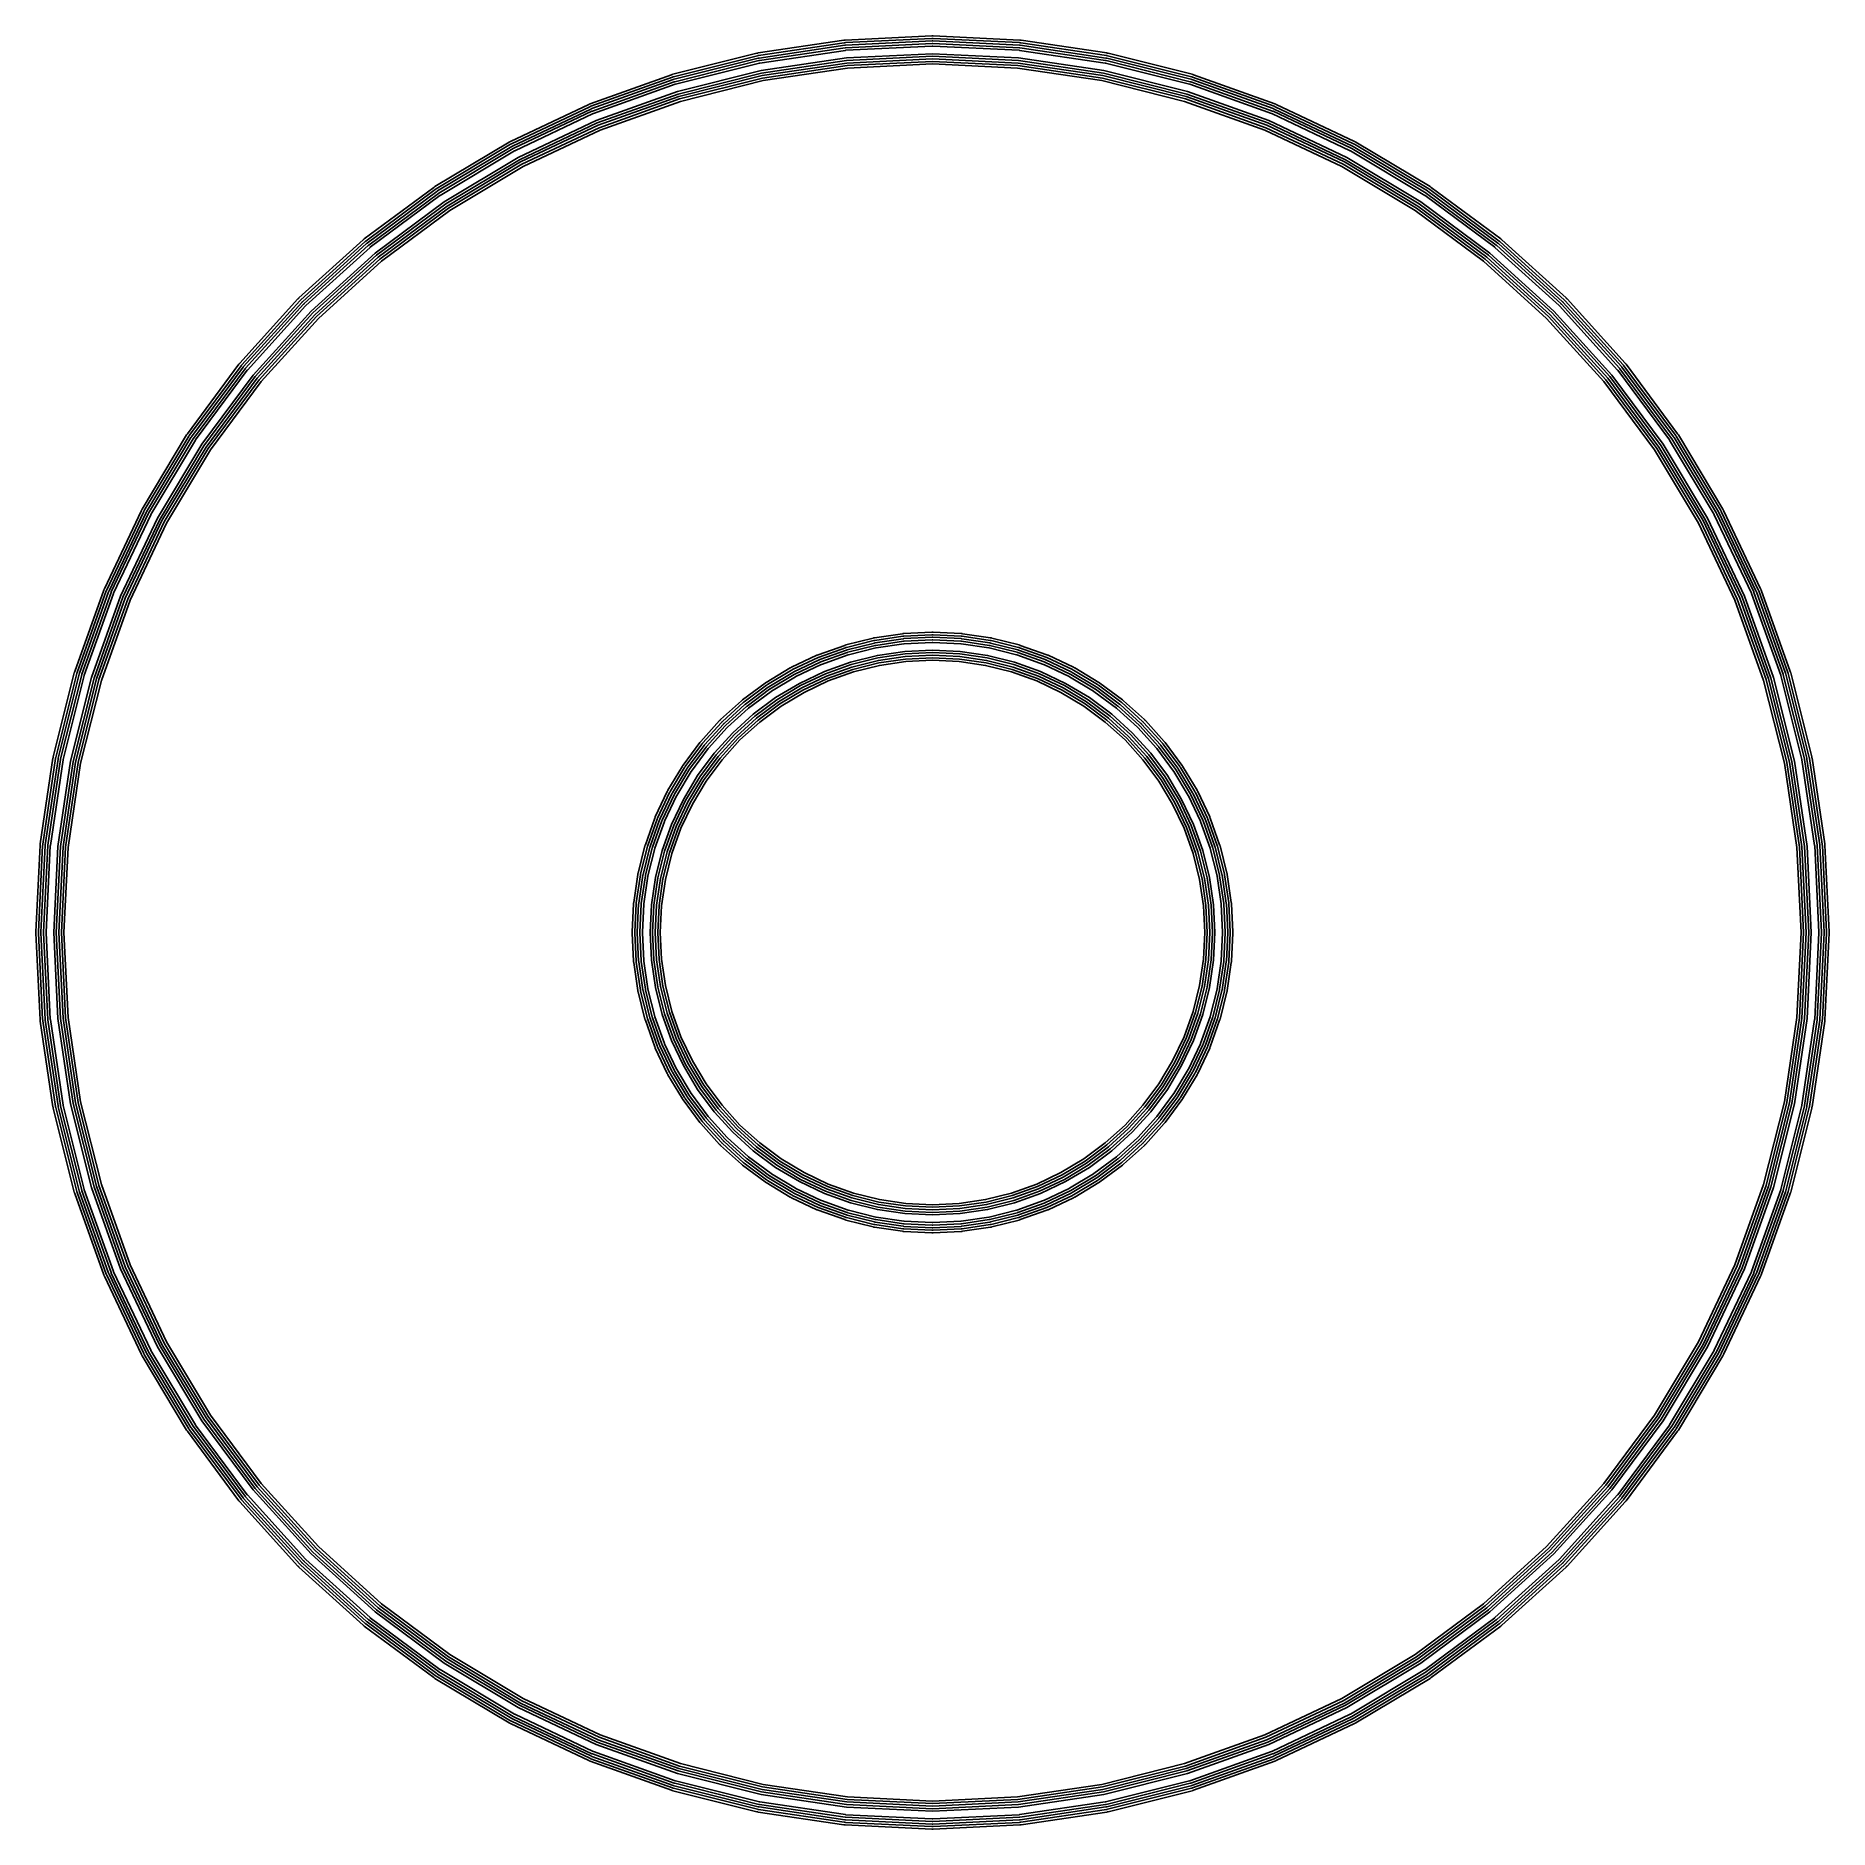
# Model space of a CAD drawing. Header units: metres. Extents: x 121.6 to 156.8, y -80.7 to -45.5.
import ezdxf

# ---------------------------------------------------------------- set-up
doc = ezdxf.new("R2010")
doc.units = ezdxf.units.M

msp = doc.modelspace()

# ---------------------------------------------------------------- linework, layer by layer
for points in [[(121.618, -63.113), (121.701, -64.81), (121.702, -64.816), (121.702, -64.822), (121.703, -64.825), (121.703, -64.831), (121.704, -64.837), (121.953, -66.517), (121.954, -66.523), (121.955, -66.529), (121.956, -66.531), (121.957, -66.537), (121.959, -66.543), (122.371, -68.191), (122.373, -68.197), (122.375, -68.203), (122.375, -68.205), (122.377, -68.211), (122.379, -68.217), (122.951, -69.816), (122.953, -69.822), (122.956, -69.827), (122.957, -69.83), (122.959, -69.835), (122.962, -69.841), (123.688, -71.376), (123.69, -71.382), (123.693, -71.387), (123.694, -71.389), (123.697, -71.395), (123.701, -71.4), (124.574, -72.857), (124.577, -72.862), (124.58, -72.867), (124.582, -72.869), (124.585, -72.874), (124.589, -72.879), (125.6, -74.243), (125.604, -74.248), (125.608, -74.253), (125.61, -74.255), (125.613, -74.26), (125.618, -74.264), (126.758, -75.523), (126.762, -75.527), (126.767, -75.532), (126.768, -75.533), (126.773, -75.538), (126.777, -75.542), (128.036, -76.682), (128.04, -76.687), (128.045, -76.69), (128.047, -76.692), (128.052, -76.696), (128.057, -76.7), (129.421, -77.711), (129.426, -77.715), (129.431, -77.718), (129.433, -77.72), (129.438, -77.723), (129.443, -77.726), (130.9, -78.599), (130.905, -78.603), (130.911, -78.606), (130.913, -78.607), (130.918, -78.61), (130.924, -78.612), (132.459, -79.338), (132.465, -79.341), (132.47, -79.343), (132.473, -79.344), (132.478, -79.347), (132.484, -79.349), (134.083, -79.921), (134.089, -79.923), (134.095, -79.925), (134.097, -79.925), (134.104, -79.927), (134.109, -79.929), (134.109, -79.929), (135.757, -80.341), (135.763, -80.343), (135.769, -80.344), (135.771, -80.345), (135.778, -80.346), (135.783, -80.347), (135.783, -80.347), (137.463, -80.596), (137.469, -80.597), (137.475, -80.597), (137.478, -80.598), (137.484, -80.598), (137.49, -80.599), (139.187, -80.682), (139.193, -80.682), (139.199, -80.682), (139.201, -80.682), (139.207, -80.682), (139.213, -80.682), (140.91, -80.599), (140.916, -80.598), (140.922, -80.598), (140.925, -80.597), (140.931, -80.597), (140.937, -80.596), (142.617, -80.347), (142.623, -80.346), (142.629, -80.345), (142.631, -80.344), (142.637, -80.343), (142.643, -80.341), (144.291, -79.929), (144.297, -79.927), (144.303, -79.925), (144.305, -79.925), (144.311, -79.923), (144.317, -79.921), (144.317, -79.921), (145.916, -79.349), (145.922, -79.347), (145.927, -79.344), (145.93, -79.343), (145.935, -79.341), (145.941, -79.338), (147.476, -78.612), (147.482, -78.61), (147.487, -78.607), (147.489, -78.606), (147.495, -78.603), (147.5, -78.599), (148.957, -77.726), (148.962, -77.723), (148.967, -77.72), (148.969, -77.718), (148.974, -77.715), (148.979, -77.711), (150.343, -76.7), (150.348, -76.696), (150.353, -76.692), (150.355, -76.69), (150.36, -76.687), (150.364, -76.682), (151.623, -75.542), (151.627, -75.538), (151.632, -75.533), (151.633, -75.532), (151.638, -75.527), (151.642, -75.523), (152.782, -74.264), (152.787, -74.26), (152.79, -74.255), (152.792, -74.253), (152.796, -74.248), (152.8, -74.243), (153.811, -72.879), (153.815, -72.874), (153.818, -72.869), (153.82, -72.867), (153.823, -72.862), (153.826, -72.857), (154.699, -71.4), (154.703, -71.395), (154.706, -71.389), (154.707, -71.387), (154.71, -71.381), (154.712, -71.376), (154.712, -71.376), (155.438, -69.841), (155.441, -69.835), (155.443, -69.83), (155.444, -69.827), (155.447, -69.822), (155.449, -69.816), (156.021, -68.217), (156.023, -68.211), (156.025, -68.205), (156.025, -68.203), (156.027, -68.197), (156.029, -68.191), (156.441, -66.543), (156.443, -66.537), (156.444, -66.531), (156.445, -66.529), (156.446, -66.522), (156.447, -66.517), (156.447, -66.517), (156.696, -64.837), (156.697, -64.831), (156.697, -64.825), (156.698, -64.822), (156.698, -64.816), (156.699, -64.81), (156.782, -63.113), (156.782, -63.107), (156.782, -63.101), (156.782, -63.099), (156.782, -63.093), (156.782, -63.087), (156.699, -61.39), (156.698, -61.384), (156.698, -61.378), (156.697, -61.375), (156.697, -61.369), (156.696, -61.363), (156.447, -59.683), (156.446, -59.677), (156.445, -59.671), (156.444, -59.669), (156.443, -59.663), (156.441, -59.657), (156.029, -58.009), (156.027, -58.003), (156.025, -57.997), (156.025, -57.995), (156.023, -57.989), (156.021, -57.983), (156.021, -57.983), (155.449, -56.384), (155.447, -56.378), (155.444, -56.373), (155.443, -56.37), (155.441, -56.365), (155.438, -56.359), (154.712, -54.824), (154.71, -54.818), (154.707, -54.813), (154.706, -54.811), (154.703, -54.805), (154.699, -54.8), (153.826, -53.343), (153.823, -53.338), (153.82, -53.333), (153.818, -53.331), (153.815, -53.326), (153.811, -53.321), (152.8, -51.957), (152.796, -51.952), (152.792, -51.947), (152.79, -51.945), (152.787, -51.94), (152.782, -51.936), (151.642, -50.677), (151.638, -50.673), (151.633, -50.668), (151.632, -50.667), (151.627, -50.662), (151.623, -50.658), (150.364, -49.518), (150.36, -49.513), (150.355, -49.51), (150.353, -49.508), (150.348, -49.504), (150.343, -49.5), (148.979, -48.489), (148.974, -48.485), (148.969, -48.482), (148.967, -48.48), (148.962, -48.477), (148.957, -48.474), (147.5, -47.601), (147.495, -47.597), (147.489, -47.594), (147.487, -47.593), (147.482, -47.59), (147.476, -47.588), (145.941, -46.862), (145.935, -46.859), (145.93, -46.857), (145.927, -46.856), (145.922, -46.853), (145.916, -46.851), (144.317, -46.279), (144.311, -46.277), (144.305, -46.275), (144.303, -46.275), (144.296, -46.273), (144.291, -46.271), (144.291, -46.271), (142.643, -45.859), (142.637, -45.857), (142.631, -45.856), (142.629, -45.855), (142.624, -45.854), (142.618, -45.854), (142.617, -45.853), (142.617, -45.853), (140.937, -45.604), (140.931, -45.603), (140.925, -45.603), (140.922, -45.602), (140.916, -45.602), (140.91, -45.601), (139.213, -45.518), (139.207, -45.518), (139.201, -45.518), (139.199, -45.518), (139.193, -45.518), (139.187, -45.518), (137.49, -45.601), (137.484, -45.602), (137.478, -45.602), (137.475, -45.603), (137.469, -45.603), (137.463, -45.604), (135.783, -45.853), (135.777, -45.854), (135.771, -45.855), (135.769, -45.856), (135.763, -45.857), (135.757, -45.859), (134.109, -46.271), (134.103, -46.273), (134.097, -46.275), (134.095, -46.275), (134.089, -46.277), (134.083, -46.279), (134.083, -46.279), (132.484, -46.851), (132.478, -46.853), (132.473, -46.856), (132.47, -46.857), (132.465, -46.859), (132.459, -46.862), (130.924, -47.588), (130.918, -47.59), (130.913, -47.593), (130.911, -47.594), (130.905, -47.597), (130.9, -47.601), (129.443, -48.474), (129.438, -48.477), (129.433, -48.48), (129.431, -48.482), (129.426, -48.485), (129.421, -48.489), (128.057, -49.5), (128.052, -49.504), (128.047, -49.508), (128.045, -49.51), (128.04, -49.513), (128.036, -49.518), (126.777, -50.658), (126.773, -50.662), (126.768, -50.667), (126.767, -50.668), (126.762, -50.673), (126.758, -50.677), (125.618, -51.936), (125.613, -51.94), (125.61, -51.945), (125.608, -51.947), (125.604, -51.952), (125.6, -51.957), (124.589, -53.321), (124.585, -53.326), (124.582, -53.331), (124.58, -53.333), (124.577, -53.338), (124.574, -53.343), (123.701, -54.8), (123.697, -54.805), (123.694, -54.811), (123.693, -54.813), (123.69, -54.819), (123.688, -54.824), (123.688, -54.824), (122.962, -56.359), (122.959, -56.365), (122.957, -56.37), (122.956, -56.373), (122.953, -56.379), (122.951, -56.384), (122.951, -56.384), (122.379, -57.983), (122.377, -57.989), (122.375, -57.995), (122.375, -57.997), (122.373, -58.004), (122.371, -58.009), (122.371, -58.009), (121.959, -59.657), (121.957, -59.663), (121.956, -59.669), (121.955, -59.671), (121.954, -59.677), (121.953, -59.683), (121.704, -61.363), (121.703, -61.369), (121.703, -61.375), (121.702, -61.378), (121.702, -61.384), (121.701, -61.39), (121.618, -63.087), (121.618, -63.093), (121.618, -63.099), (121.618, -63.101), (121.618, -63.107), (121.618, -63.113)], [(121.668, -63.111), (121.751, -64.807), (121.752, -64.812), (121.752, -64.817), (121.752, -64.82), (121.753, -64.825), (121.754, -64.829), (122.003, -66.509), (122.004, -66.514), (122.004, -66.519), (122.005, -66.522), (122.006, -66.526), (122.007, -66.531), (122.42, -68.179), (122.421, -68.183), (122.422, -68.188), (122.423, -68.191), (122.425, -68.195), (122.426, -68.2), (122.998, -69.799), (123, -69.804), (123.002, -69.808), (123.003, -69.81), (123.005, -69.815), (123.007, -69.819), (123.733, -71.355), (123.735, -71.359), (123.737, -71.364), (123.739, -71.366), (123.741, -71.37), (123.743, -71.374), (124.617, -72.831), (124.619, -72.835), (124.622, -72.839), (124.623, -72.841), (124.626, -72.845), (124.629, -72.849), (125.641, -74.214), (125.644, -74.218), (125.647, -74.221), (125.648, -74.223), (125.651, -74.227), (125.655, -74.231), (126.795, -75.489), (126.799, -75.493), (126.802, -75.496), (126.804, -75.498), (126.807, -75.501), (126.811, -75.505), (128.069, -76.645), (128.073, -76.649), (128.077, -76.652), (128.079, -76.653), (128.082, -76.656), (128.086, -76.659), (129.451, -77.671), (129.455, -77.674), (129.459, -77.677), (129.461, -77.678), (129.465, -77.681), (129.469, -77.683), (130.926, -78.557), (130.93, -78.559), (130.934, -78.561), (130.936, -78.563), (130.941, -78.565), (130.945, -78.567), (132.481, -79.293), (132.485, -79.295), (132.49, -79.297), (132.492, -79.298), (132.496, -79.3), (132.501, -79.302), (134.1, -79.874), (134.105, -79.875), (134.109, -79.877), (134.112, -79.878), (134.117, -79.879), (134.121, -79.88), (134.121, -79.88), (135.769, -80.293), (135.774, -80.294), (135.778, -80.295), (135.781, -80.296), (135.786, -80.297), (135.791, -80.297), (135.791, -80.297), (137.471, -80.546), (137.475, -80.547), (137.48, -80.548), (137.483, -80.548), (137.488, -80.548), (137.493, -80.549), (139.189, -80.632), (139.194, -80.632), (139.199, -80.632), (139.201, -80.632), (139.206, -80.632), (139.211, -80.632), (140.907, -80.549), (140.912, -80.548), (140.917, -80.548), (140.92, -80.548), (140.925, -80.547), (140.929, -80.546), (142.609, -80.297), (142.614, -80.296), (142.619, -80.296), (142.622, -80.295), (142.626, -80.294), (142.631, -80.293), (144.279, -79.88), (144.283, -79.879), (144.288, -79.878), (144.291, -79.877), (144.296, -79.875), (144.3, -79.874), (144.3, -79.874), (145.899, -79.302), (145.904, -79.3), (145.908, -79.298), (145.91, -79.297), (145.915, -79.295), (145.919, -79.293), (147.455, -78.567), (147.459, -78.565), (147.464, -78.563), (147.466, -78.561), (147.47, -78.559), (147.474, -78.557), (148.931, -77.683), (148.935, -77.681), (148.939, -77.678), (148.941, -77.677), (148.945, -77.674), (148.949, -77.671), (150.314, -76.659), (150.318, -76.656), (150.321, -76.653), (150.323, -76.652), (150.327, -76.649), (150.331, -76.645), (151.589, -75.505), (151.593, -75.501), (151.596, -75.498), (151.598, -75.496), (151.601, -75.493), (151.605, -75.489), (152.745, -74.231), (152.749, -74.227), (152.752, -74.223), (152.753, -74.221), (152.756, -74.218), (152.759, -74.214), (153.771, -72.849), (153.774, -72.845), (153.777, -72.841), (153.778, -72.839), (153.781, -72.835), (153.783, -72.831), (154.657, -71.374), (154.659, -71.37), (154.661, -71.366), (154.663, -71.364), (154.665, -71.359), (154.667, -71.355), (154.667, -71.355), (155.393, -69.819), (155.395, -69.815), (155.397, -69.81), (155.398, -69.808), (155.4, -69.804), (155.402, -69.799), (155.974, -68.2), (155.975, -68.195), (155.977, -68.191), (155.978, -68.188), (155.979, -68.183), (155.98, -68.179), (156.393, -66.531), (156.394, -66.526), (156.395, -66.522), (156.396, -66.519), (156.397, -66.514), (156.397, -66.509), (156.397, -66.509), (156.646, -64.829), (156.647, -64.825), (156.648, -64.82), (156.648, -64.817), (156.648, -64.812), (156.649, -64.807), (156.732, -63.111), (156.732, -63.106), (156.732, -63.101), (156.732, -63.099), (156.732, -63.094), (156.732, -63.089), (156.649, -61.393), (156.648, -61.388), (156.648, -61.383), (156.648, -61.38), (156.647, -61.375), (156.646, -61.371), (156.397, -59.691), (156.396, -59.686), (156.396, -59.681), (156.395, -59.678), (156.394, -59.674), (156.393, -59.669), (155.98, -58.021), (155.979, -58.017), (155.978, -58.012), (155.977, -58.009), (155.975, -58.004), (155.974, -58), (155.974, -58), (155.402, -56.401), (155.4, -56.396), (155.398, -56.392), (155.397, -56.39), (155.395, -56.385), (155.393, -56.381), (154.667, -54.845), (154.665, -54.841), (154.663, -54.836), (154.661, -54.834), (154.659, -54.83), (154.657, -54.826), (153.783, -53.369), (153.781, -53.365), (153.778, -53.361), (153.777, -53.359), (153.774, -53.355), (153.771, -53.351), (152.759, -51.986), (152.756, -51.982), (152.753, -51.979), (152.752, -51.977), (152.749, -51.973), (152.745, -51.969), (151.605, -50.711), (151.601, -50.707), (151.598, -50.704), (151.596, -50.702), (151.593, -50.699), (151.589, -50.695), (150.331, -49.555), (150.327, -49.551), (150.323, -49.548), (150.321, -49.547), (150.318, -49.544), (150.314, -49.541), (148.949, -48.529), (148.945, -48.526), (148.941, -48.523), (148.939, -48.522), (148.935, -48.519), (148.931, -48.517), (147.474, -47.643), (147.47, -47.641), (147.466, -47.639), (147.464, -47.637), (147.459, -47.635), (147.455, -47.633), (145.919, -46.907), (145.915, -46.905), (145.91, -46.903), (145.908, -46.902), (145.904, -46.9), (145.899, -46.898), (144.3, -46.326), (144.295, -46.325), (144.291, -46.323), (144.288, -46.322), (144.283, -46.321), (144.279, -46.32), (144.279, -46.32), (142.631, -45.907), (142.626, -45.906), (142.622, -45.905), (142.619, -45.904), (142.615, -45.904), (142.611, -45.903), (142.609, -45.903), (142.609, -45.903), (140.929, -45.654), (140.925, -45.653), (140.92, -45.652), (140.917, -45.652), (140.912, -45.652), (140.907, -45.651), (139.211, -45.568), (139.206, -45.568), (139.201, -45.568), (139.199, -45.568), (139.194, -45.568), (139.189, -45.568), (137.493, -45.651), (137.488, -45.652), (137.483, -45.652), (137.48, -45.652), (137.475, -45.653), (137.471, -45.654), (135.791, -45.903), (135.786, -45.904), (135.781, -45.904), (135.778, -45.905), (135.774, -45.906), (135.769, -45.907), (134.121, -46.32), (134.117, -46.321), (134.112, -46.322), (134.109, -46.323), (134.104, -46.325), (134.1, -46.326), (134.1, -46.326), (132.501, -46.898), (132.496, -46.9), (132.492, -46.902), (132.49, -46.903), (132.485, -46.905), (132.481, -46.907), (130.945, -47.633), (130.941, -47.635), (130.936, -47.637), (130.934, -47.639), (130.93, -47.641), (130.926, -47.643), (129.469, -48.517), (129.465, -48.519), (129.461, -48.522), (129.459, -48.523), (129.455, -48.526), (129.451, -48.529), (128.086, -49.541), (128.082, -49.544), (128.079, -49.547), (128.077, -49.548), (128.073, -49.551), (128.069, -49.555), (126.811, -50.695), (126.807, -50.699), (126.804, -50.702), (126.802, -50.704), (126.799, -50.707), (126.795, -50.711), (125.655, -51.969), (125.651, -51.973), (125.648, -51.977), (125.647, -51.979), (125.644, -51.982), (125.641, -51.986), (124.629, -53.351), (124.626, -53.355), (124.623, -53.359), (124.622, -53.361), (124.619, -53.365), (124.617, -53.369), (123.743, -54.826), (123.741, -54.83), (123.739, -54.834), (123.737, -54.836), (123.735, -54.841), (123.733, -54.845), (123.733, -54.845), (123.007, -56.381), (123.005, -56.385), (123.003, -56.39), (123.002, -56.392), (123, -56.397), (122.998, -56.401), (122.998, -56.401), (122.426, -58), (122.425, -58.005), (122.423, -58.009), (122.422, -58.012), (122.421, -58.017), (122.42, -58.021), (122.42, -58.021), (122.007, -59.669), (122.006, -59.674), (122.005, -59.678), (122.004, -59.681), (122.004, -59.686), (122.003, -59.691), (121.754, -61.371), (121.753, -61.375), (121.752, -61.38), (121.752, -61.383), (121.752, -61.388), (121.751, -61.393), (121.668, -63.089), (121.668, -63.094), (121.668, -63.099), (121.668, -63.101), (121.668, -63.106), (121.668, -63.111)], [(121.718, -63.109), (121.801, -64.805), (121.802, -64.809), (121.802, -64.812), (121.802, -64.815), (121.803, -64.818), (121.803, -64.822), (122.052, -66.502), (122.053, -66.506), (122.053, -66.509), (122.054, -66.512), (122.055, -66.515), (122.056, -66.519), (122.468, -68.167), (122.469, -68.17), (122.47, -68.174), (122.471, -68.176), (122.472, -68.18), (122.473, -68.183), (123.045, -69.782), (123.047, -69.786), (123.048, -69.789), (123.049, -69.791), (123.05, -69.795), (123.052, -69.798), (123.778, -71.333), (123.78, -71.337), (123.781, -71.34), (123.783, -71.342), (123.784, -71.345), (123.786, -71.349), (124.659, -72.805), (124.661, -72.808), (124.663, -72.812), (124.665, -72.814), (124.667, -72.817), (124.669, -72.82), (125.681, -74.184), (125.683, -74.187), (125.685, -74.19), (125.687, -74.192), (125.689, -74.194), (125.692, -74.197), (126.832, -75.456), (126.835, -75.458), (126.837, -75.461), (126.839, -75.463), (126.842, -75.465), (126.844, -75.468), (128.103, -76.608), (128.106, -76.611), (128.108, -76.613), (128.11, -76.615), (128.113, -76.617), (128.116, -76.619), (129.48, -77.631), (129.483, -77.633), (129.486, -77.635), (129.488, -77.637), (129.492, -77.639), (129.495, -77.641), (130.951, -78.514), (130.955, -78.516), (130.958, -78.517), (130.96, -78.519), (130.963, -78.52), (130.967, -78.522), (132.502, -79.248), (132.505, -79.25), (132.509, -79.251), (132.511, -79.252), (132.514, -79.253), (132.518, -79.255), (134.117, -79.827), (134.12, -79.828), (134.124, -79.829), (134.126, -79.83), (134.13, -79.831), (134.133, -79.832), (134.133, -79.832), (135.781, -80.244), (135.785, -80.245), (135.788, -80.246), (135.791, -80.247), (135.795, -80.247), (135.798, -80.248), (135.798, -80.248), (137.478, -80.497), (137.482, -80.497), (137.485, -80.498), (137.488, -80.498), (137.491, -80.498), (137.495, -80.499), (139.191, -80.582), (139.195, -80.582), (139.199, -80.582), (139.201, -80.582), (139.205, -80.582), (139.209, -80.582), (140.905, -80.499), (140.909, -80.498), (140.912, -80.498), (140.915, -80.498), (140.918, -80.497), (140.922, -80.497), (142.602, -80.248), (142.606, -80.247), (142.609, -80.247), (142.612, -80.246), (142.615, -80.245), (142.619, -80.244), (144.267, -79.832), (144.27, -79.831), (144.274, -79.83), (144.276, -79.829), (144.28, -79.828), (144.283, -79.827), (144.283, -79.827), (145.882, -79.255), (145.886, -79.253), (145.889, -79.252), (145.891, -79.251), (145.895, -79.25), (145.898, -79.248), (147.433, -78.522), (147.437, -78.52), (147.44, -78.519), (147.442, -78.517), (147.445, -78.516), (147.449, -78.514), (148.905, -77.641), (148.908, -77.639), (148.912, -77.637), (148.914, -77.635), (148.917, -77.633), (148.92, -77.631), (150.284, -76.619), (150.287, -76.617), (150.29, -76.615), (150.292, -76.613), (150.294, -76.611), (150.297, -76.608), (151.556, -75.468), (151.558, -75.465), (151.561, -75.463), (151.563, -75.461), (151.565, -75.458), (151.568, -75.456), (152.708, -74.197), (152.711, -74.194), (152.713, -74.192), (152.715, -74.19), (152.717, -74.187), (152.719, -74.184), (153.731, -72.82), (153.733, -72.817), (153.735, -72.814), (153.737, -72.812), (153.739, -72.808), (153.741, -72.805), (154.614, -71.349), (154.616, -71.345), (154.617, -71.342), (154.619, -71.34), (154.62, -71.337), (154.622, -71.333), (154.622, -71.333), (155.348, -69.798), (155.35, -69.795), (155.351, -69.791), (155.352, -69.789), (155.353, -69.786), (155.355, -69.782), (155.927, -68.183), (155.928, -68.18), (155.929, -68.176), (155.93, -68.174), (155.931, -68.17), (155.932, -68.167), (156.344, -66.519), (156.345, -66.515), (156.346, -66.512), (156.347, -66.509), (156.347, -66.505), (156.348, -66.502), (156.348, -66.502), (156.597, -64.822), (156.597, -64.818), (156.598, -64.815), (156.598, -64.812), (156.598, -64.809), (156.599, -64.805), (156.682, -63.109), (156.682, -63.105), (156.682, -63.101), (156.682, -63.099), (156.682, -63.095), (156.682, -63.091), (156.599, -61.395), (156.598, -61.391), (156.598, -61.388), (156.598, -61.385), (156.597, -61.382), (156.597, -61.378), (156.348, -59.698), (156.347, -59.694), (156.347, -59.691), (156.346, -59.688), (156.345, -59.685), (156.344, -59.681), (155.932, -58.033), (155.931, -58.03), (155.93, -58.026), (155.929, -58.024), (155.928, -58.02), (155.927, -58.017), (155.927, -58.017), (155.355, -56.418), (155.353, -56.414), (155.352, -56.411), (155.351, -56.409), (155.35, -56.405), (155.348, -56.402), (154.622, -54.867), (154.62, -54.863), (154.619, -54.86), (154.617, -54.858), (154.616, -54.855), (154.614, -54.851), (153.741, -53.395), (153.739, -53.392), (153.737, -53.388), (153.735, -53.386), (153.733, -53.383), (153.731, -53.38), (152.719, -52.016), (152.717, -52.013), (152.715, -52.01), (152.713, -52.008), (152.711, -52.006), (152.708, -52.003), (151.568, -50.744), (151.565, -50.742), (151.563, -50.739), (151.561, -50.737), (151.558, -50.735), (151.556, -50.732), (150.297, -49.592), (150.294, -49.589), (150.292, -49.587), (150.29, -49.585), (150.287, -49.583), (150.284, -49.581), (148.92, -48.569), (148.917, -48.567), (148.914, -48.565), (148.912, -48.563), (148.908, -48.561), (148.905, -48.559), (147.449, -47.686), (147.445, -47.684), (147.442, -47.683), (147.44, -47.681), (147.437, -47.68), (147.433, -47.678), (145.898, -46.952), (145.895, -46.95), (145.891, -46.949), (145.889, -46.948), (145.886, -46.947), (145.882, -46.945), (144.283, -46.373), (144.28, -46.372), (144.276, -46.371), (144.274, -46.37), (144.27, -46.369), (144.267, -46.368), (144.267, -46.368), (142.619, -45.956), (142.615, -45.955), (142.612, -45.954), (142.609, -45.953), (142.606, -45.953), (142.603, -45.952), (142.602, -45.952), (142.602, -45.952), (140.922, -45.703), (140.918, -45.703), (140.915, -45.702), (140.912, -45.702), (140.909, -45.702), (140.905, -45.701), (139.209, -45.618), (139.205, -45.618), (139.201, -45.618), (139.199, -45.618), (139.195, -45.618), (139.191, -45.618), (137.495, -45.701), (137.491, -45.702), (137.488, -45.702), (137.485, -45.702), (137.482, -45.703), (137.478, -45.703), (135.798, -45.952), (135.794, -45.953), (135.791, -45.953), (135.788, -45.954), (135.785, -45.955), (135.781, -45.956), (134.133, -46.368), (134.13, -46.369), (134.126, -46.37), (134.124, -46.371), (134.12, -46.372), (134.117, -46.373), (134.117, -46.373), (132.518, -46.945), (132.514, -46.947), (132.511, -46.948), (132.509, -46.949), (132.505, -46.95), (132.502, -46.952), (130.967, -47.678), (130.963, -47.68), (130.96, -47.681), (130.958, -47.683), (130.955, -47.684), (130.951, -47.686), (129.495, -48.559), (129.492, -48.561), (129.488, -48.563), (129.486, -48.565), (129.483, -48.567), (129.48, -48.569), (128.116, -49.581), (128.113, -49.583), (128.11, -49.585), (128.108, -49.587), (128.106, -49.589), (128.103, -49.592), (126.844, -50.732), (126.842, -50.735), (126.839, -50.737), (126.837, -50.739), (126.835, -50.742), (126.832, -50.744), (125.692, -52.003), (125.689, -52.006), (125.687, -52.008), (125.685, -52.01), (125.683, -52.013), (125.681, -52.016), (124.669, -53.38), (124.667, -53.383), (124.665, -53.386), (124.663, -53.388), (124.661, -53.392), (124.659, -53.395), (123.786, -54.851), (123.784, -54.855), (123.783, -54.858), (123.781, -54.86), (123.78, -54.863), (123.778, -54.867), (123.778, -54.867), (123.052, -56.402), (123.05, -56.405), (123.049, -56.409), (123.048, -56.411), (123.047, -56.415), (123.045, -56.418), (123.045, -56.418), (122.473, -58.017), (122.472, -58.02), (122.471, -58.024), (122.47, -58.026), (122.469, -58.03), (122.468, -58.033), (122.468, -58.033), (122.056, -59.681), (122.055, -59.685), (122.054, -59.688), (122.053, -59.691), (122.053, -59.694), (122.052, -59.698), (121.803, -61.378), (121.803, -61.382), (121.802, -61.385), (121.802, -61.388), (121.802, -61.391), (121.801, -61.395), (121.718, -63.091), (121.718, -63.095), (121.718, -63.099), (121.718, -63.101), (121.718, -63.105), (121.718, -63.109)], [(121.768, -63.106), (121.851, -64.803), (121.851, -64.805), (121.852, -64.807), (121.852, -64.81), (121.852, -64.812), (121.852, -64.815), (122.102, -66.495), (122.102, -66.497), (122.103, -66.5), (122.103, -66.502), (122.103, -66.504), (122.104, -66.507), (122.517, -68.154), (122.517, -68.157), (122.518, -68.159), (122.519, -68.161), (122.52, -68.164), (122.52, -68.166), (123.093, -69.765), (123.093, -69.768), (123.094, -69.77), (123.095, -69.772), (123.096, -69.774), (123.097, -69.777), (123.823, -71.312), (123.824, -71.314), (123.826, -71.316), (123.827, -71.319), (123.828, -71.321), (123.829, -71.323), (124.702, -72.78), (124.704, -72.782), (124.705, -72.784), (124.706, -72.786), (124.708, -72.788), (124.709, -72.79), (125.721, -74.154), (125.722, -74.156), (125.724, -74.158), (125.726, -74.16), (125.727, -74.162), (125.729, -74.164), (126.869, -75.422), (126.871, -75.424), (126.873, -75.426), (126.874, -75.427), (126.876, -75.429), (126.878, -75.431), (128.136, -76.571), (128.138, -76.573), (128.14, -76.574), (128.142, -76.576), (128.144, -76.578), (128.146, -76.579), (129.51, -77.591), (129.512, -77.592), (129.514, -77.594), (129.516, -77.595), (129.518, -77.596), (129.52, -77.598), (130.977, -78.471), (130.979, -78.472), (130.981, -78.473), (130.984, -78.474), (130.986, -78.476), (130.988, -78.477), (132.523, -79.203), (132.526, -79.204), (132.528, -79.205), (132.53, -79.206), (132.532, -79.207), (132.535, -79.207), (134.134, -79.78), (134.136, -79.78), (134.139, -79.781), (134.141, -79.782), (134.143, -79.783), (134.146, -79.783), (134.146, -79.783), (135.793, -80.196), (135.796, -80.197), (135.798, -80.197), (135.8, -80.197), (135.803, -80.198), (135.805, -80.198), (135.805, -80.198), (137.485, -80.448), (137.488, -80.448), (137.49, -80.448), (137.493, -80.448), (137.495, -80.449), (137.497, -80.449), (139.194, -80.532), (139.196, -80.532), (139.199, -80.532), (139.201, -80.532), (139.204, -80.532), (139.206, -80.532), (140.903, -80.449), (140.905, -80.449), (140.907, -80.448), (140.91, -80.448), (140.912, -80.448), (140.915, -80.448), (142.595, -80.198), (142.597, -80.198), (142.6, -80.197), (142.602, -80.197), (142.604, -80.197), (142.607, -80.196), (144.254, -79.783), (144.257, -79.783), (144.259, -79.782), (144.261, -79.781), (144.264, -79.78), (144.266, -79.78), (144.266, -79.78), (145.865, -79.207), (145.868, -79.207), (145.87, -79.206), (145.872, -79.205), (145.874, -79.204), (145.877, -79.203), (147.412, -78.477), (147.414, -78.476), (147.416, -78.474), (147.419, -78.473), (147.421, -78.472), (147.423, -78.471), (148.88, -77.598), (148.882, -77.596), (148.884, -77.595), (148.886, -77.594), (148.888, -77.592), (148.89, -77.591), (150.254, -76.579), (150.256, -76.578), (150.258, -76.576), (150.26, -76.574), (150.262, -76.573), (150.264, -76.571), (151.522, -75.431), (151.524, -75.429), (151.526, -75.427), (151.527, -75.426), (151.529, -75.424), (151.531, -75.422), (152.671, -74.164), (152.673, -74.162), (152.674, -74.16), (152.676, -74.158), (152.678, -74.156), (152.679, -74.154), (153.691, -72.79), (153.692, -72.788), (153.694, -72.786), (153.695, -72.784), (153.696, -72.782), (153.698, -72.78), (154.571, -71.323), (154.572, -71.321), (154.573, -71.319), (154.574, -71.316), (154.576, -71.314), (154.577, -71.312), (154.577, -71.312), (155.303, -69.777), (155.304, -69.774), (155.305, -69.772), (155.306, -69.77), (155.307, -69.768), (155.307, -69.765), (155.88, -68.166), (155.88, -68.164), (155.881, -68.161), (155.882, -68.159), (155.883, -68.157), (155.883, -68.154), (156.296, -66.507), (156.297, -66.504), (156.297, -66.502), (156.297, -66.5), (156.298, -66.497), (156.298, -66.495), (156.298, -66.495), (156.548, -64.815), (156.548, -64.812), (156.548, -64.81), (156.548, -64.807), (156.549, -64.805), (156.549, -64.803), (156.632, -63.106), (156.632, -63.104), (156.632, -63.101), (156.632, -63.099), (156.632, -63.096), (156.632, -63.094), (156.549, -61.397), (156.549, -61.395), (156.548, -61.393), (156.548, -61.39), (156.548, -61.388), (156.548, -61.385), (156.298, -59.705), (156.298, -59.703), (156.297, -59.7), (156.297, -59.698), (156.297, -59.696), (156.296, -59.693), (155.883, -58.046), (155.883, -58.043), (155.882, -58.041), (155.881, -58.039), (155.88, -58.036), (155.88, -58.034), (155.88, -58.034), (155.307, -56.435), (155.307, -56.432), (155.306, -56.43), (155.305, -56.428), (155.304, -56.426), (155.303, -56.423), (154.577, -54.888), (154.576, -54.886), (154.574, -54.884), (154.573, -54.881), (154.572, -54.879), (154.571, -54.877), (153.698, -53.42), (153.696, -53.418), (153.695, -53.416), (153.694, -53.414), (153.692, -53.412), (153.691, -53.41), (152.679, -52.046), (152.678, -52.044), (152.676, -52.042), (152.674, -52.04), (152.673, -52.038), (152.671, -52.036), (151.531, -50.778), (151.529, -50.776), (151.527, -50.774), (151.526, -50.773), (151.524, -50.771), (151.522, -50.769), (150.264, -49.629), (150.262, -49.627), (150.26, -49.626), (150.258, -49.624), (150.256, -49.622), (150.254, -49.621), (148.89, -48.609), (148.888, -48.608), (148.886, -48.606), (148.884, -48.605), (148.882, -48.604), (148.88, -48.602), (147.423, -47.729), (147.421, -47.728), (147.419, -47.727), (147.416, -47.726), (147.414, -47.724), (147.412, -47.723), (145.877, -46.997), (145.874, -46.996), (145.872, -46.995), (145.87, -46.994), (145.868, -46.993), (145.865, -46.993), (144.266, -46.42), (144.264, -46.42), (144.261, -46.419), (144.259, -46.418), (144.257, -46.417), (144.254, -46.417), (144.254, -46.417), (142.607, -46.004), (142.604, -46.003), (142.602, -46.003), (142.6, -46.003), (142.598, -46.002), (142.595, -46.002), (142.595, -46.002), (142.595, -46.002), (140.915, -45.752), (140.912, -45.752), (140.91, -45.752), (140.907, -45.752), (140.905, -45.751), (140.903, -45.751), (139.206, -45.668), (139.204, -45.668), (139.201, -45.668), (139.199, -45.668), (139.196, -45.668), (139.194, -45.668), (137.497, -45.751), (137.495, -45.751), (137.493, -45.752), (137.49, -45.752), (137.488, -45.752), (137.485, -45.752), (135.805, -46.002), (135.803, -46.002), (135.8, -46.003), (135.798, -46.003), (135.796, -46.003), (135.793, -46.004), (134.146, -46.417), (134.143, -46.417), (134.141, -46.418), (134.139, -46.419), (134.136, -46.42), (134.134, -46.42), (134.134, -46.42), (132.535, -46.993), (132.532, -46.993), (132.53, -46.994), (132.528, -46.995), (132.526, -46.996), (132.523, -46.997), (130.988, -47.723), (130.986, -47.724), (130.984, -47.726), (130.981, -47.727), (130.979, -47.728), (130.977, -47.729), (129.52, -48.602), (129.518, -48.604), (129.516, -48.605), (129.514, -48.606), (129.512, -48.608), (129.51, -48.609), (128.146, -49.621), (128.144, -49.622), (128.142, -49.624), (128.14, -49.626), (128.138, -49.627), (128.136, -49.629), (126.878, -50.769), (126.876, -50.771), (126.874, -50.773), (126.873, -50.774), (126.871, -50.776), (126.869, -50.778), (125.729, -52.036), (125.727, -52.038), (125.726, -52.04), (125.724, -52.042), (125.722, -52.044), (125.721, -52.046), (124.709, -53.41), (124.708, -53.412), (124.706, -53.414), (124.705, -53.416), (124.704, -53.418), (124.702, -53.42), (123.829, -54.877), (123.828, -54.879), (123.827, -54.881), (123.826, -54.884), (123.824, -54.886), (123.823, -54.888), (123.823, -54.888), (123.097, -56.423), (123.096, -56.426), (123.095, -56.428), (123.094, -56.43), (123.093, -56.433), (123.093, -56.435), (123.093, -56.435), (122.52, -58.034), (122.52, -58.036), (122.519, -58.039), (122.518, -58.041), (122.517, -58.043), (122.517, -58.046), (122.517, -58.046), (122.104, -59.693), (122.103, -59.696), (122.103, -59.698), (122.103, -59.7), (122.102, -59.703), (122.102, -59.705), (121.852, -61.385), (121.852, -61.388), (121.852, -61.39), (121.852, -61.393), (121.851, -61.395), (121.851, -61.397), (121.768, -63.094), (121.768, -63.096), (121.768, -63.099), (121.768, -63.101), (121.768, -63.104), (121.768, -63.106)], [(121.818, -63.104), (121.901, -64.8), (121.901, -64.801), (121.901, -64.803), (121.902, -64.805), (121.902, -64.806), (121.902, -64.807), (122.151, -66.487), (122.151, -66.489), (122.152, -66.49), (122.152, -66.492), (122.152, -66.494), (122.153, -66.495), (122.565, -68.142), (122.566, -68.143), (122.566, -68.145), (122.567, -68.147), (122.567, -68.148), (122.567, -68.149), (123.14, -69.748), (123.14, -69.75), (123.14, -69.751), (123.141, -69.753), (123.142, -69.754), (123.142, -69.755), (123.869, -71.291), (123.869, -71.292), (123.87, -71.293), (123.871, -71.295), (123.871, -71.296), (123.872, -71.297), (124.745, -72.754), (124.746, -72.755), (124.747, -72.756), (124.748, -72.758), (124.749, -72.759), (124.749, -72.76), (125.761, -74.124), (125.762, -74.125), (125.763, -74.126), (125.764, -74.128), (125.765, -74.129), (125.766, -74.13), (126.906, -75.388), (126.907, -75.389), (126.908, -75.39), (126.91, -75.392), (126.911, -75.393), (126.912, -75.394), (128.17, -76.534), (128.171, -76.535), (128.172, -76.536), (128.174, -76.537), (128.175, -76.538), (128.176, -76.539), (129.54, -77.551), (129.541, -77.551), (129.542, -77.552), (129.544, -77.553), (129.545, -77.554), (129.546, -77.555), (131.003, -78.428), (131.004, -78.429), (131.005, -78.429), (131.007, -78.43), (131.008, -78.431), (131.009, -78.431), (132.545, -79.158), (132.546, -79.158), (132.547, -79.159), (132.549, -79.16), (132.55, -79.16), (132.552, -79.16), (134.151, -79.733), (134.152, -79.733), (134.153, -79.733), (134.155, -79.734), (134.157, -79.734), (134.158, -79.735), (134.158, -79.735), (135.805, -80.147), (135.806, -80.148), (135.808, -80.148), (135.81, -80.148), (135.812, -80.149), (135.813, -80.149), (135.813, -80.149), (137.493, -80.398), (137.494, -80.398), (137.495, -80.398), (137.497, -80.399), (137.499, -80.399), (137.5, -80.399), (139.196, -80.482), (139.198, -80.482), (139.199, -80.482), (139.201, -80.482), (139.202, -80.482), (139.204, -80.482), (140.9, -80.399), (140.901, -80.399), (140.903, -80.399), (140.905, -80.398), (140.906, -80.398), (140.907, -80.398), (142.587, -80.149), (142.589, -80.149), (142.59, -80.148), (142.592, -80.148), (142.594, -80.148), (142.595, -80.147), (144.242, -79.735), (144.243, -79.734), (144.245, -79.734), (144.247, -79.733), (144.248, -79.733), (144.249, -79.733), (144.249, -79.733), (145.848, -79.16), (145.85, -79.16), (145.851, -79.16), (145.853, -79.159), (145.854, -79.158), (145.855, -79.158), (147.391, -78.431), (147.392, -78.431), (147.393, -78.43), (147.395, -78.429), (147.396, -78.429), (147.397, -78.428), (148.854, -77.555), (148.855, -77.554), (148.856, -77.553), (148.858, -77.552), (148.859, -77.551), (148.86, -77.551), (150.224, -76.539), (150.225, -76.538), (150.226, -76.537), (150.228, -76.536), (150.229, -76.535), (150.23, -76.534), (151.488, -75.394), (151.489, -75.393), (151.49, -75.392), (151.492, -75.39), (151.493, -75.389), (151.494, -75.388), (152.634, -74.13), (152.635, -74.129), (152.636, -74.128), (152.637, -74.126), (152.638, -74.125), (152.639, -74.124), (153.651, -72.76), (153.651, -72.759), (153.652, -72.758), (153.653, -72.756), (153.654, -72.755), (153.655, -72.754), (154.528, -71.297), (154.529, -71.296), (154.529, -71.295), (154.53, -71.293), (154.531, -71.292), (154.531, -71.291), (154.531, -71.291), (155.258, -69.755), (155.258, -69.754), (155.259, -69.753), (155.26, -69.751), (155.26, -69.75), (155.26, -69.748), (155.833, -68.149), (155.833, -68.148), (155.833, -68.147), (155.834, -68.145), (155.834, -68.143), (155.835, -68.142), (156.247, -66.495), (156.248, -66.494), (156.248, -66.492), (156.248, -66.49), (156.249, -66.488), (156.249, -66.487), (156.249, -66.487), (156.498, -64.807), (156.498, -64.806), (156.498, -64.805), (156.499, -64.803), (156.499, -64.801), (156.499, -64.8), (156.582, -63.104), (156.582, -63.102), (156.582, -63.101), (156.582, -63.099), (156.582, -63.098), (156.582, -63.096), (156.499, -61.4), (156.499, -61.399), (156.499, -61.397), (156.498, -61.395), (156.498, -61.394), (156.498, -61.393), (156.249, -59.713), (156.249, -59.711), (156.248, -59.71), (156.248, -59.708), (156.248, -59.706), (156.247, -59.705), (155.835, -58.058), (155.834, -58.057), (155.834, -58.055), (155.833, -58.053), (155.833, -58.052), (155.833, -58.051), (155.833, -58.051), (155.26, -56.452), (155.26, -56.45), (155.26, -56.449), (155.259, -56.447), (155.258, -56.446), (155.258, -56.445), (154.531, -54.909), (154.531, -54.908), (154.53, -54.907), (154.529, -54.905), (154.529, -54.904), (154.528, -54.903), (153.655, -53.446), (153.654, -53.445), (153.653, -53.444), (153.652, -53.442), (153.651, -53.441), (153.651, -53.44), (152.639, -52.076), (152.638, -52.075), (152.637, -52.074), (152.636, -52.072), (152.635, -52.071), (152.634, -52.07), (151.494, -50.812), (151.493, -50.811), (151.492, -50.81), (151.49, -50.808), (151.489, -50.807), (151.488, -50.806), (150.23, -49.666), (150.229, -49.665), (150.228, -49.664), (150.226, -49.663), (150.225, -49.662), (150.224, -49.661), (148.86, -48.649), (148.859, -48.649), (148.858, -48.648), (148.856, -48.647), (148.855, -48.646), (148.854, -48.645), (147.397, -47.772), (147.396, -47.771), (147.395, -47.771), (147.393, -47.77), (147.392, -47.769), (147.391, -47.769), (145.855, -47.042), (145.854, -47.042), (145.853, -47.041), (145.851, -47.04), (145.85, -47.04), (145.848, -47.04), (144.249, -46.467), (144.248, -46.467), (144.247, -46.467), (144.245, -46.466), (144.243, -46.466), (144.242, -46.465), (144.242, -46.465), (142.595, -46.053), (142.594, -46.052), (142.592, -46.052), (142.59, -46.052), (142.589, -46.051), (142.588, -46.051), (142.587, -46.051), (142.587, -46.051), (140.907, -45.802), (140.906, -45.802), (140.905, -45.802), (140.903, -45.801), (140.901, -45.801), (140.9, -45.801), (139.204, -45.718), (139.202, -45.718), (139.201, -45.718), (139.199, -45.718), (139.198, -45.718), (139.196, -45.718), (137.5, -45.801), (137.499, -45.801), (137.497, -45.801), (137.495, -45.802), (137.494, -45.802), (137.493, -45.802), (135.813, -46.051), (135.811, -46.051), (135.81, -46.052), (135.808, -46.052), (135.806, -46.052), (135.805, -46.053), (134.158, -46.465), (134.157, -46.466), (134.155, -46.466), (134.153, -46.467), (134.152, -46.467), (134.151, -46.467), (134.151, -46.467), (132.552, -47.04), (132.55, -47.04), (132.549, -47.04), (132.547, -47.041), (132.546, -47.042), (132.545, -47.042), (131.009, -47.769), (131.008, -47.769), (131.007, -47.77), (131.005, -47.771), (131.004, -47.771), (131.003, -47.772), (129.546, -48.645), (129.545, -48.646), (129.544, -48.647), (129.542, -48.648), (129.541, -48.649), (129.54, -48.649), (128.176, -49.661), (128.175, -49.662), (128.174, -49.663), (128.172, -49.664), (128.171, -49.665), (128.17, -49.666), (126.912, -50.806), (126.911, -50.807), (126.91, -50.808), (126.908, -50.81), (126.907, -50.811), (126.906, -50.812), (125.766, -52.07), (125.765, -52.071), (125.764, -52.072), (125.763, -52.074), (125.762, -52.075), (125.761, -52.076), (124.749, -53.44), (124.749, -53.441), (124.748, -53.442), (124.747, -53.444), (124.746, -53.445), (124.745, -53.446), (123.872, -54.903), (123.871, -54.904), (123.871, -54.905), (123.87, -54.907), (123.869, -54.908), (123.869, -54.909), (123.869, -54.909), (123.142, -56.445), (123.142, -56.446), (123.141, -56.447), (123.14, -56.449), (123.14, -56.45), (123.14, -56.452), (123.14, -56.452), (122.567, -58.051), (122.567, -58.052), (122.567, -58.053), (122.566, -58.055), (122.566, -58.057), (122.565, -58.058), (122.565, -58.058), (122.153, -59.705), (122.152, -59.706), (122.152, -59.708), (122.152, -59.71), (122.151, -59.711), (122.151, -59.713), (121.902, -61.393), (121.902, -61.394), (121.902, -61.395), (121.901, -61.397), (121.901, -61.399), (121.901, -61.4), (121.818, -63.096), (121.818, -63.098), (121.818, -63.099), (121.818, -63.101), (121.818, -63.102), (121.818, -63.104)], [(121.968, -63.1), (122.051, -64.789), (122.299, -66.462), (122.71, -68.102), (123.28, -69.694), (124.003, -71.223), (124.872, -72.674), (125.879, -74.032), (127.015, -75.285), (128.268, -76.421), (129.626, -77.428), (131.077, -78.297), (132.606, -79.02), (134.198, -79.59), (135.838, -80.001), (137.511, -80.249), (139.2, -80.332), (140.889, -80.249), (142.562, -80.001), (144.202, -79.59), (145.794, -79.02), (147.323, -78.297), (148.774, -77.428), (150.132, -76.421), (151.385, -75.285), (152.521, -74.032), (153.528, -72.674), (154.397, -71.223), (155.12, -69.694), (155.69, -68.102), (156.101, -66.462), (156.349, -64.789), (156.432, -63.1), (156.349, -61.411), (156.101, -59.738), (155.69, -58.098), (155.12, -56.506), (154.397, -54.977), (153.528, -53.526), (152.521, -52.168), (151.385, -50.915), (150.132, -49.779), (148.774, -48.772), (147.323, -47.903), (145.794, -47.18), (144.202, -46.61), (142.562, -46.199), (140.889, -45.951), (139.2, -45.868), (137.511, -45.951), (135.838, -46.199), (134.198, -46.61), (132.606, -47.18), (131.077, -47.903), (129.626, -48.772), (128.268, -49.779), (127.015, -50.915), (125.879, -52.168), (124.872, -53.526), (124.003, -54.977), (123.28, -56.506), (122.71, -58.098), (122.299, -59.738), (122.051, -61.411), (121.968, -63.1)], [(122.018, -63.1), (122.101, -64.784), (122.348, -66.452), (122.758, -68.088), (123.326, -69.675), (124.047, -71.2), (124.914, -72.646), (125.918, -74), (127.05, -75.25), (128.3, -76.382), (129.654, -77.386), (131.1, -78.253), (132.625, -78.974), (134.212, -79.542), (135.848, -79.952), (137.516, -80.199), (139.2, -80.282), (140.884, -80.199), (142.552, -79.952), (144.188, -79.542), (145.775, -78.974), (147.3, -78.253), (148.746, -77.386), (150.1, -76.382), (151.35, -75.25), (152.482, -74), (153.486, -72.646), (154.353, -71.2), (155.074, -69.675), (155.642, -68.088), (156.052, -66.452), (156.299, -64.784), (156.382, -63.1), (156.299, -61.416), (156.052, -59.748), (155.642, -58.112), (155.074, -56.525), (154.353, -55), (153.486, -53.554), (152.482, -52.2), (151.35, -50.95), (150.1, -49.818), (148.746, -48.814), (147.3, -47.947), (145.775, -47.226), (144.188, -46.658), (142.552, -46.248), (140.884, -46.001), (139.2, -45.918), (137.516, -46.001), (135.848, -46.248), (134.212, -46.658), (132.625, -47.226), (131.1, -47.947), (129.654, -48.814), (128.3, -49.818), (127.05, -50.95), (125.918, -52.2), (124.914, -53.554), (124.047, -55), (123.326, -56.525), (122.758, -58.112), (122.348, -59.748), (122.101, -61.416), (122.018, -63.1)], [(122.068, -63.1), (122.15, -64.779), (122.397, -66.442), (122.806, -68.073), (123.372, -69.656), (124.091, -71.176), (124.955, -72.618), (125.957, -73.968), (127.086, -75.214), (128.332, -76.343), (129.682, -77.345), (131.124, -78.209), (132.644, -78.928), (134.227, -79.494), (135.858, -79.903), (137.521, -80.15), (139.2, -80.232), (140.879, -80.15), (142.542, -79.903), (144.173, -79.494), (145.756, -78.928), (147.276, -78.209), (148.718, -77.345), (150.068, -76.343), (151.314, -75.214), (152.443, -73.968), (153.445, -72.618), (154.309, -71.176), (155.028, -69.656), (155.594, -68.073), (156.003, -66.442), (156.25, -64.779), (156.332, -63.1), (156.25, -61.421), (156.003, -59.758), (155.594, -58.127), (155.028, -56.544), (154.309, -55.024), (153.445, -53.582), (152.443, -52.232), (151.314, -50.986), (150.068, -49.857), (148.718, -48.855), (147.276, -47.991), (145.756, -47.272), (144.173, -46.706), (142.542, -46.297), (140.879, -46.05), (139.2, -45.968), (137.521, -46.05), (135.858, -46.297), (134.227, -46.706), (132.644, -47.272), (131.124, -47.991), (129.682, -48.855), (128.332, -49.857), (127.086, -50.986), (125.957, -52.232), (124.955, -53.582), (124.091, -55.024), (123.372, -56.544), (122.806, -58.127), (122.397, -59.758), (122.15, -61.421), (122.068, -63.1)], [(122.118, -63.1), (122.2, -64.774), (122.446, -66.433), (122.854, -68.059), (123.418, -69.637), (124.135, -71.152), (124.997, -72.59), (125.995, -73.937), (127.121, -75.179), (128.363, -76.305), (129.71, -77.303), (131.148, -78.165), (132.663, -78.882), (134.241, -79.446), (135.867, -79.854), (137.526, -80.1), (139.2, -80.182), (140.874, -80.1), (142.533, -79.854), (144.159, -79.446), (145.737, -78.882), (147.252, -78.165), (148.69, -77.303), (150.037, -76.305), (151.279, -75.179), (152.405, -73.937), (153.403, -72.59), (154.265, -71.152), (154.982, -69.637), (155.546, -68.059), (155.954, -66.433), (156.2, -64.774), (156.282, -63.1), (156.2, -61.426), (155.954, -59.767), (155.546, -58.141), (154.982, -56.563), (154.265, -55.048), (153.403, -53.61), (152.405, -52.263), (151.279, -51.021), (150.037, -49.895), (148.69, -48.897), (147.252, -48.035), (145.737, -47.318), (144.159, -46.754), (142.533, -46.346), (140.874, -46.1), (139.2, -46.018), (137.526, -46.1), (135.867, -46.346), (134.241, -46.754), (132.663, -47.318), (131.148, -48.035), (129.71, -48.897), (128.363, -49.895), (127.121, -51.021), (125.995, -52.263), (124.997, -53.61), (124.135, -55.048), (123.418, -56.563), (122.854, -58.141), (122.446, -59.767), (122.2, -61.426), (122.118, -63.1)], [(122.168, -63.1), (122.25, -64.769), (122.495, -66.423), (122.902, -68.044), (123.465, -69.618), (124.179, -71.129), (125.039, -72.562), (126.034, -73.905), (127.157, -75.143), (128.395, -76.266), (129.738, -77.261), (131.171, -78.121), (132.682, -78.835), (134.256, -79.398), (135.877, -79.805), (137.531, -80.05), (139.2, -80.132), (140.869, -80.05), (142.523, -79.805), (144.144, -79.398), (145.718, -78.835), (147.229, -78.121), (148.662, -77.261), (150.005, -76.266), (151.243, -75.143), (152.366, -73.905), (153.361, -72.562), (154.221, -71.129), (154.935, -69.618), (155.498, -68.044), (155.905, -66.423), (156.15, -64.769), (156.232, -63.1), (156.15, -61.431), (155.905, -59.777), (155.498, -58.156), (154.935, -56.582), (154.221, -55.071), (153.361, -53.638), (152.366, -52.295), (151.243, -51.057), (150.005, -49.934), (148.662, -48.939), (147.229, -48.079), (145.718, -47.365), (144.144, -46.802), (142.523, -46.395), (140.869, -46.15), (139.2, -46.068), (137.531, -46.15), (135.877, -46.395), (134.256, -46.802), (132.682, -47.365), (131.171, -48.079), (129.738, -48.939), (128.395, -49.934), (127.157, -51.057), (126.034, -52.295), (125.039, -53.638), (124.179, -55.071), (123.465, -56.582), (122.902, -58.156), (122.495, -59.777), (122.25, -61.431), (122.168, -63.1)], [(133.311, -63.113), (133.338, -63.664), (133.338, -63.67), (133.339, -63.676), (133.339, -63.678), (133.34, -63.685), (133.341, -63.691), (133.422, -64.236), (133.423, -64.242), (133.424, -64.248), (133.424, -64.25), (133.425, -64.256), (133.427, -64.262), (133.561, -64.797), (133.562, -64.802), (133.564, -64.808), (133.565, -64.811), (133.567, -64.817), (133.569, -64.822), (133.569, -64.822), (133.754, -65.341), (133.756, -65.347), (133.759, -65.353), (133.76, -65.355), (133.762, -65.36), (133.764, -65.366), (134, -65.864), (134.003, -65.87), (134.006, -65.875), (134.007, -65.877), (134.01, -65.883), (134.013, -65.888), (134.296, -66.361), (134.299, -66.366), (134.303, -66.371), (134.304, -66.373), (134.307, -66.378), (134.311, -66.383), (134.639, -66.825), (134.643, -66.83), (134.647, -66.835), (134.648, -66.837), (134.652, -66.842), (134.656, -66.846), (135.026, -67.255), (135.031, -67.259), (135.035, -67.263), (135.037, -67.265), (135.041, -67.269), (135.045, -67.274), (135.454, -67.644), (135.458, -67.648), (135.463, -67.652), (135.465, -67.653), (135.47, -67.657), (135.475, -67.661), (135.917, -67.989), (135.922, -67.993), (135.927, -67.996), (135.929, -67.997), (135.934, -68.001), (135.939, -68.004), (136.412, -68.287), (136.417, -68.29), (136.423, -68.293), (136.425, -68.294), (136.43, -68.297), (136.436, -68.3), (136.934, -68.536), (136.94, -68.538), (136.945, -68.54), (136.947, -68.541), (136.953, -68.544), (136.959, -68.546), (137.478, -68.731), (137.483, -68.733), (137.489, -68.735), (137.492, -68.736), (137.498, -68.738), (137.503, -68.739), (137.503, -68.739), (138.038, -68.873), (138.044, -68.875), (138.05, -68.876), (138.052, -68.876), (138.058, -68.877), (138.063, -68.878), (138.064, -68.878), (138.064, -68.878), (138.609, -68.959), (138.615, -68.96), (138.622, -68.961), (138.624, -68.961), (138.63, -68.962), (138.636, -68.962), (139.187, -68.989), (139.193, -68.989), (139.199, -68.989), (139.201, -68.989), (139.207, -68.989), (139.213, -68.989), (139.764, -68.962), (139.77, -68.962), (139.776, -68.961), (139.778, -68.961), (139.785, -68.96), (139.791, -68.959), (140.336, -68.878), (140.342, -68.877), (140.348, -68.876), (140.35, -68.876), (140.356, -68.875), (140.362, -68.873), (140.897, -68.739), (140.902, -68.738), (140.908, -68.736), (140.911, -68.735), (140.917, -68.733), (140.922, -68.731), (140.922, -68.731), (141.441, -68.546), (141.447, -68.544), (141.453, -68.541), (141.455, -68.54), (141.46, -68.538), (141.466, -68.536), (141.964, -68.3), (141.97, -68.297), (141.975, -68.294), (141.977, -68.293), (141.983, -68.29), (141.988, -68.287), (142.461, -68.004), (142.466, -68.001), (142.471, -67.997), (142.473, -67.996), (142.478, -67.993), (142.483, -67.989), (142.925, -67.661), (142.93, -67.657), (142.935, -67.653), (142.937, -67.652), (142.942, -67.648), (142.946, -67.644), (143.355, -67.274), (143.359, -67.269), (143.363, -67.265), (143.365, -67.263), (143.369, -67.259), (143.374, -67.255), (143.744, -66.846), (143.748, -66.842), (143.752, -66.837), (143.753, -66.835), (143.757, -66.83), (143.761, -66.825), (144.089, -66.383), (144.093, -66.378), (144.096, -66.373), (144.097, -66.371), (144.101, -66.366), (144.104, -66.361), (144.387, -65.888), (144.39, -65.883), (144.393, -65.877), (144.394, -65.875), (144.397, -65.869), (144.4, -65.864), (144.4, -65.864), (144.636, -65.366), (144.638, -65.36), (144.64, -65.355), (144.641, -65.353), (144.644, -65.347), (144.646, -65.341), (144.831, -64.822), (144.833, -64.817), (144.835, -64.811), (144.836, -64.808), (144.838, -64.802), (144.839, -64.797), (144.973, -64.262), (144.975, -64.256), (144.976, -64.25), (144.976, -64.248), (144.977, -64.242), (144.978, -64.237), (144.978, -64.236), (144.978, -64.236), (145.059, -63.691), (145.06, -63.685), (145.061, -63.678), (145.061, -63.676), (145.062, -63.67), (145.062, -63.664), (145.089, -63.113), (145.089, -63.107), (145.089, -63.101), (145.089, -63.099), (145.089, -63.093), (145.089, -63.087), (145.062, -62.536), (145.062, -62.53), (145.061, -62.524), (145.061, -62.522), (145.06, -62.515), (145.059, -62.509), (144.978, -61.964), (144.977, -61.958), (144.976, -61.952), (144.976, -61.95), (144.975, -61.944), (144.973, -61.938), (144.839, -61.403), (144.838, -61.398), (144.836, -61.392), (144.835, -61.389), (144.833, -61.383), (144.831, -61.378), (144.831, -61.378), (144.646, -60.859), (144.644, -60.853), (144.641, -60.847), (144.64, -60.845), (144.638, -60.84), (144.636, -60.834), (144.4, -60.336), (144.397, -60.33), (144.394, -60.325), (144.393, -60.323), (144.39, -60.317), (144.387, -60.312), (144.104, -59.839), (144.101, -59.834), (144.097, -59.829), (144.096, -59.827), (144.093, -59.822), (144.089, -59.817), (143.761, -59.375), (143.757, -59.37), (143.753, -59.365), (143.752, -59.363), (143.748, -59.358), (143.744, -59.354), (143.374, -58.945), (143.369, -58.941), (143.365, -58.937), (143.363, -58.935), (143.359, -58.931), (143.355, -58.926), (142.946, -58.556), (142.942, -58.552), (142.937, -58.548), (142.935, -58.547), (142.93, -58.543), (142.925, -58.539), (142.483, -58.211), (142.478, -58.207), (142.473, -58.204), (142.471, -58.203), (142.466, -58.199), (142.461, -58.196), (141.988, -57.913), (141.983, -57.91), (141.977, -57.907), (141.975, -57.906), (141.97, -57.903), (141.964, -57.9), (141.466, -57.664), (141.46, -57.662), (141.455, -57.66), (141.453, -57.659), (141.447, -57.656), (141.441, -57.654), (140.922, -57.469), (140.917, -57.467), (140.911, -57.465), (140.908, -57.464), (140.902, -57.462), (140.897, -57.461), (140.897, -57.461), (140.362, -57.327), (140.356, -57.325), (140.35, -57.324), (140.348, -57.324), (140.342, -57.323), (140.337, -57.322), (140.336, -57.322), (140.336, -57.322), (139.791, -57.241), (139.785, -57.24), (139.778, -57.239), (139.776, -57.239), (139.77, -57.238), (139.764, -57.238), (139.213, -57.211), (139.207, -57.211), (139.201, -57.211), (139.199, -57.211), (139.193, -57.211), (139.187, -57.211), (138.636, -57.238), (138.63, -57.238), (138.624, -57.239), (138.622, -57.239), (138.615, -57.24), (138.609, -57.241), (138.064, -57.322), (138.058, -57.323), (138.052, -57.324), (138.05, -57.324), (138.044, -57.325), (138.038, -57.327), (137.503, -57.461), (137.498, -57.462), (137.492, -57.464), (137.489, -57.465), (137.483, -57.467), (137.478, -57.469), (137.478, -57.469), (136.959, -57.654), (136.953, -57.656), (136.947, -57.659), (136.945, -57.66), (136.94, -57.662), (136.934, -57.664), (136.436, -57.9), (136.43, -57.903), (136.425, -57.906), (136.423, -57.907), (136.417, -57.91), (136.412, -57.913), (135.939, -58.196), (135.934, -58.199), (135.929, -58.203), (135.927, -58.204), (135.922, -58.207), (135.917, -58.211), (135.475, -58.539), (135.47, -58.543), (135.465, -58.547), (135.463, -58.548), (135.458, -58.552), (135.454, -58.556), (135.045, -58.926), (135.041, -58.931), (135.037, -58.935), (135.035, -58.937), (135.031, -58.941), (135.026, -58.945), (134.656, -59.354), (134.652, -59.358), (134.648, -59.363), (134.647, -59.365), (134.643, -59.37), (134.639, -59.375), (134.311, -59.817), (134.307, -59.822), (134.304, -59.827), (134.303, -59.829), (134.299, -59.834), (134.296, -59.839), (134.013, -60.312), (134.01, -60.317), (134.007, -60.323), (134.006, -60.325), (134.003, -60.331), (134, -60.336), (134, -60.336), (133.764, -60.834), (133.762, -60.84), (133.76, -60.845), (133.759, -60.847), (133.756, -60.853), (133.754, -60.859), (133.569, -61.378), (133.567, -61.383), (133.565, -61.389), (133.564, -61.392), (133.562, -61.398), (133.561, -61.403), (133.427, -61.938), (133.425, -61.944), (133.424, -61.95), (133.424, -61.952), (133.423, -61.958), (133.422, -61.963), (133.422, -61.964), (133.422, -61.964), (133.341, -62.509), (133.34, -62.515), (133.339, -62.522), (133.339, -62.524), (133.338, -62.53), (133.338, -62.536), (133.311, -63.087), (133.311, -63.093), (133.311, -63.099), (133.311, -63.101), (133.311, -63.107), (133.311, -63.113)], [(133.361, -63.111), (133.388, -63.661), (133.388, -63.666), (133.389, -63.671), (133.389, -63.674), (133.39, -63.678), (133.39, -63.683), (133.471, -64.228), (133.472, -64.233), (133.473, -64.238), (133.473, -64.24), (133.474, -64.245), (133.475, -64.25), (133.609, -64.784), (133.61, -64.789), (133.612, -64.794), (133.613, -64.796), (133.614, -64.801), (133.616, -64.806), (133.616, -64.806), (133.801, -65.324), (133.803, -65.329), (133.805, -65.333), (133.806, -65.336), (133.808, -65.34), (133.81, -65.345), (134.045, -65.843), (134.047, -65.847), (134.05, -65.852), (134.051, -65.854), (134.053, -65.858), (134.056, -65.862), (134.339, -66.335), (134.341, -66.339), (134.344, -66.343), (134.346, -66.345), (134.348, -66.349), (134.351, -66.353), (134.679, -66.796), (134.682, -66.8), (134.685, -66.803), (134.687, -66.805), (134.69, -66.809), (134.693, -66.813), (135.063, -67.221), (135.067, -67.225), (135.07, -67.228), (135.072, -67.23), (135.075, -67.233), (135.079, -67.237), (135.487, -67.607), (135.491, -67.61), (135.495, -67.613), (135.497, -67.615), (135.5, -67.618), (135.504, -67.621), (135.947, -67.949), (135.951, -67.952), (135.955, -67.954), (135.957, -67.956), (135.961, -67.959), (135.965, -67.961), (136.438, -68.244), (136.442, -68.247), (136.446, -68.249), (136.448, -68.25), (136.453, -68.253), (136.457, -68.255), (136.955, -68.49), (136.96, -68.492), (136.964, -68.494), (136.967, -68.495), (136.971, -68.497), (136.976, -68.499), (137.494, -68.684), (137.499, -68.686), (137.504, -68.687), (137.506, -68.688), (137.511, -68.69), (137.516, -68.691), (137.516, -68.691), (138.05, -68.825), (138.055, -68.826), (138.06, -68.827), (138.062, -68.827), (138.066, -68.828), (138.07, -68.829), (138.072, -68.829), (138.072, -68.829), (138.617, -68.91), (138.622, -68.91), (138.626, -68.911), (138.629, -68.911), (138.634, -68.912), (138.639, -68.912), (139.189, -68.939), (139.194, -68.939), (139.199, -68.939), (139.201, -68.939), (139.206, -68.939), (139.211, -68.939), (139.761, -68.912), (139.766, -68.912), (139.771, -68.911), (139.774, -68.911), (139.778, -68.91), (139.783, -68.91), (140.328, -68.829), (140.333, -68.828), (140.338, -68.827), (140.34, -68.827), (140.345, -68.826), (140.35, -68.825), (140.884, -68.691), (140.889, -68.69), (140.894, -68.688), (140.896, -68.687), (140.901, -68.686), (140.906, -68.684), (140.906, -68.684), (141.424, -68.499), (141.429, -68.497), (141.433, -68.495), (141.436, -68.494), (141.44, -68.492), (141.445, -68.49), (141.943, -68.255), (141.947, -68.253), (141.952, -68.25), (141.954, -68.249), (141.958, -68.247), (141.962, -68.244), (142.435, -67.961), (142.439, -67.959), (142.443, -67.956), (142.445, -67.954), (142.449, -67.952), (142.453, -67.949), (142.896, -67.621), (142.9, -67.618), (142.903, -67.615), (142.905, -67.613), (142.909, -67.61), (142.913, -67.607), (143.321, -67.237), (143.325, -67.233), (143.328, -67.23), (143.33, -67.228), (143.333, -67.225), (143.337, -67.221), (143.707, -66.813), (143.71, -66.809), (143.713, -66.805), (143.715, -66.803), (143.718, -66.8), (143.721, -66.796), (144.049, -66.353), (144.052, -66.349), (144.054, -66.345), (144.056, -66.343), (144.059, -66.339), (144.061, -66.335), (144.344, -65.862), (144.347, -65.858), (144.349, -65.854), (144.35, -65.852), (144.353, -65.847), (144.355, -65.843), (144.355, -65.843), (144.59, -65.345), (144.592, -65.34), (144.594, -65.336), (144.595, -65.333), (144.597, -65.329), (144.599, -65.324), (144.784, -64.806), (144.786, -64.801), (144.787, -64.796), (144.788, -64.794), (144.79, -64.789), (144.791, -64.784), (144.925, -64.25), (144.926, -64.245), (144.927, -64.24), (144.927, -64.238), (144.928, -64.234), (144.929, -64.23), (144.929, -64.228), (144.929, -64.228), (145.01, -63.683), (145.01, -63.678), (145.011, -63.674), (145.011, -63.671), (145.012, -63.666), (145.012, -63.661), (145.039, -63.111), (145.039, -63.106), (145.039, -63.101), (145.039, -63.099), (145.039, -63.094), (145.039, -63.089), (145.012, -62.539), (145.012, -62.534), (145.011, -62.529), (145.011, -62.526), (145.01, -62.522), (145.01, -62.517), (144.929, -61.972), (144.928, -61.967), (144.927, -61.962), (144.927, -61.96), (144.926, -61.955), (144.925, -61.95), (144.791, -61.416), (144.79, -61.411), (144.788, -61.406), (144.787, -61.404), (144.786, -61.399), (144.784, -61.394), (144.784, -61.394), (144.599, -60.876), (144.597, -60.871), (144.595, -60.867), (144.594, -60.864), (144.592, -60.86), (144.59, -60.855), (144.355, -60.357), (144.353, -60.353), (144.35, -60.348), (144.349, -60.346), (144.347, -60.342), (144.344, -60.338), (144.061, -59.865), (144.059, -59.861), (144.056, -59.857), (144.054, -59.855), (144.052, -59.851), (144.049, -59.847), (143.721, -59.404), (143.718, -59.4), (143.715, -59.397), (143.713, -59.395), (143.71, -59.391), (143.707, -59.387), (143.337, -58.979), (143.333, -58.975), (143.33, -58.972), (143.328, -58.97), (143.325, -58.967), (143.321, -58.963), (142.913, -58.593), (142.909, -58.59), (142.905, -58.587), (142.903, -58.585), (142.9, -58.582), (142.896, -58.579), (142.453, -58.251), (142.449, -58.248), (142.445, -58.246), (142.443, -58.244), (142.439, -58.241), (142.435, -58.239), (141.962, -57.956), (141.958, -57.953), (141.954, -57.951), (141.952, -57.95), (141.947, -57.947), (141.943, -57.945), (141.445, -57.71), (141.44, -57.708), (141.436, -57.706), (141.433, -57.705), (141.429, -57.703), (141.424, -57.701), (140.906, -57.516), (140.901, -57.514), (140.896, -57.513), (140.894, -57.512), (140.889, -57.51), (140.884, -57.509), (140.884, -57.509), (140.35, -57.375), (140.345, -57.374), (140.34, -57.373), (140.338, -57.373), (140.334, -57.372), (140.33, -57.371), (140.328, -57.371), (140.328, -57.371), (139.783, -57.29), (139.778, -57.29), (139.774, -57.289), (139.771, -57.289), (139.766, -57.288), (139.761, -57.288), (139.211, -57.261), (139.206, -57.261), (139.201, -57.261), (139.199, -57.261), (139.194, -57.261), (139.189, -57.261), (138.639, -57.288), (138.634, -57.288), (138.629, -57.289), (138.626, -57.289), (138.622, -57.29), (138.617, -57.29), (138.072, -57.371), (138.067, -57.372), (138.062, -57.373), (138.06, -57.373), (138.055, -57.374), (138.05, -57.375), (137.516, -57.509), (137.511, -57.51), (137.506, -57.512), (137.504, -57.513), (137.499, -57.514), (137.494, -57.516), (137.494, -57.516), (136.976, -57.701), (136.971, -57.703), (136.967, -57.705), (136.964, -57.706), (136.96, -57.708), (136.955, -57.71), (136.457, -57.945), (136.453, -57.947), (136.448, -57.95), (136.446, -57.951), (136.442, -57.953), (136.438, -57.956), (135.965, -58.239), (135.961, -58.241), (135.957, -58.244), (135.955, -58.246), (135.951, -58.248), (135.947, -58.251), (135.504, -58.579), (135.5, -58.582), (135.497, -58.585), (135.495, -58.587), (135.491, -58.59), (135.487, -58.593), (135.079, -58.963), (135.075, -58.967), (135.072, -58.97), (135.07, -58.972), (135.067, -58.975), (135.063, -58.979), (134.693, -59.387), (134.69, -59.391), (134.687, -59.395), (134.685, -59.397), (134.682, -59.4), (134.679, -59.404), (134.351, -59.847), (134.348, -59.851), (134.346, -59.855), (134.344, -59.857), (134.341, -59.861), (134.339, -59.865), (134.056, -60.338), (134.053, -60.342), (134.051, -60.346), (134.05, -60.348), (134.047, -60.353), (134.045, -60.357), (134.045, -60.357), (133.81, -60.855), (133.808, -60.86), (133.806, -60.864), (133.805, -60.867), (133.803, -60.871), (133.801, -60.876), (133.616, -61.394), (133.614, -61.399), (133.613, -61.404), (133.612, -61.406), (133.61, -61.411), (133.609, -61.416), (133.475, -61.95), (133.474, -61.955), (133.473, -61.96), (133.473, -61.962), (133.472, -61.966), (133.471, -61.97), (133.471, -61.972), (133.471, -61.972), (133.39, -62.517), (133.39, -62.522), (133.389, -62.526), (133.389, -62.529), (133.388, -62.534), (133.388, -62.539), (133.361, -63.089), (133.361, -63.094), (133.361, -63.099), (133.361, -63.101), (133.361, -63.106), (133.361, -63.111)], [(133.411, -63.109), (133.438, -63.659), (133.438, -63.663), (133.439, -63.666), (133.439, -63.669), (133.439, -63.672), (133.44, -63.676), (133.52, -64.221), (133.521, -64.225), (133.522, -64.228), (133.522, -64.231), (133.523, -64.234), (133.524, -64.238), (133.658, -64.772), (133.659, -64.776), (133.66, -64.779), (133.66, -64.782), (133.662, -64.786), (133.663, -64.789), (133.663, -64.789), (133.848, -65.307), (133.85, -65.311), (133.851, -65.314), (133.852, -65.317), (133.853, -65.32), (133.855, -65.323), (134.09, -65.821), (134.092, -65.825), (134.094, -65.828), (134.095, -65.83), (134.097, -65.833), (134.099, -65.837), (134.382, -66.309), (134.384, -66.312), (134.386, -66.315), (134.387, -66.317), (134.389, -66.32), (134.391, -66.323), (134.72, -66.766), (134.722, -66.769), (134.724, -66.772), (134.726, -66.774), (134.728, -66.776), (134.73, -66.779), (135.1, -67.187), (135.103, -67.19), (135.106, -67.193), (135.107, -67.194), (135.11, -67.197), (135.113, -67.2), (135.521, -67.57), (135.524, -67.572), (135.526, -67.574), (135.528, -67.576), (135.531, -67.578), (135.534, -67.58), (135.977, -67.909), (135.98, -67.911), (135.983, -67.913), (135.985, -67.914), (135.988, -67.916), (135.991, -67.918), (136.463, -68.201), (136.467, -68.203), (136.47, -68.205), (136.472, -68.206), (136.475, -68.208), (136.479, -68.21), (136.977, -68.445), (136.98, -68.447), (136.983, -68.448), (136.986, -68.449), (136.989, -68.45), (136.993, -68.452), (137.511, -68.637), (137.515, -68.638), (137.518, -68.64), (137.521, -68.64), (137.524, -68.641), (137.528, -68.642), (137.528, -68.642), (138.062, -68.776), (138.066, -68.777), (138.069, -68.778), (138.072, -68.778), (138.075, -68.779), (138.078, -68.779), (138.079, -68.78), (138.079, -68.78), (138.624, -68.86), (138.628, -68.861), (138.631, -68.861), (138.634, -68.861), (138.637, -68.862), (138.641, -68.862), (139.191, -68.889), (139.195, -68.889), (139.199, -68.889), (139.201, -68.889), (139.205, -68.889), (139.209, -68.889), (139.759, -68.862), (139.763, -68.862), (139.766, -68.861), (139.769, -68.861), (139.772, -68.861), (139.776, -68.86), (140.321, -68.78), (140.325, -68.779), (140.328, -68.778), (140.331, -68.778), (140.334, -68.777), (140.338, -68.776), (140.872, -68.642), (140.876, -68.641), (140.879, -68.64), (140.882, -68.64), (140.886, -68.638), (140.889, -68.637), (140.889, -68.637), (141.407, -68.452), (141.411, -68.45), (141.414, -68.449), (141.417, -68.448), (141.42, -68.447), (141.423, -68.445), (141.921, -68.21), (141.925, -68.208), (141.928, -68.206), (141.93, -68.205), (141.933, -68.203), (141.937, -68.201), (142.409, -67.918), (142.412, -67.916), (142.415, -67.914), (142.417, -67.913), (142.42, -67.911), (142.423, -67.909), (142.866, -67.58), (142.869, -67.578), (142.872, -67.576), (142.874, -67.574), (142.876, -67.572), (142.879, -67.57), (143.287, -67.2), (143.29, -67.197), (143.293, -67.194), (143.294, -67.193), (143.297, -67.19), (143.3, -67.187), (143.67, -66.779), (143.672, -66.776), (143.674, -66.774), (143.676, -66.772), (143.678, -66.769), (143.68, -66.766), (144.009, -66.323), (144.011, -66.32), (144.013, -66.317), (144.014, -66.315), (144.016, -66.312), (144.018, -66.309), (144.301, -65.837), (144.303, -65.833), (144.305, -65.83), (144.306, -65.828), (144.308, -65.825), (144.31, -65.821), (144.31, -65.821), (144.545, -65.323), (144.547, -65.32), (144.548, -65.317), (144.549, -65.314), (144.55, -65.311), (144.552, -65.307), (144.737, -64.789), (144.738, -64.785), (144.74, -64.782), (144.74, -64.779), (144.741, -64.776), (144.742, -64.772), (144.876, -64.238), (144.877, -64.234), (144.878, -64.231), (144.878, -64.228), (144.879, -64.225), (144.879, -64.222), (144.88, -64.221), (144.88, -64.221), (144.96, -63.676), (144.961, -63.672), (144.961, -63.669), (144.961, -63.666), (144.962, -63.663), (144.962, -63.659), (144.989, -63.109), (144.989, -63.105), (144.989, -63.101), (144.989, -63.099), (144.989, -63.095), (144.989, -63.091), (144.962, -62.541), (144.962, -62.537), (144.961, -62.534), (144.961, -62.531), (144.961, -62.528), (144.96, -62.524), (144.88, -61.979), (144.879, -61.975), (144.878, -61.972), (144.878, -61.969), (144.877, -61.966), (144.876, -61.962), (144.742, -61.428), (144.741, -61.424), (144.74, -61.421), (144.74, -61.418), (144.738, -61.414), (144.737, -61.411), (144.737, -61.411), (144.552, -60.893), (144.55, -60.889), (144.549, -60.886), (144.548, -60.883), (144.547, -60.88), (144.545, -60.877), (144.31, -60.379), (144.308, -60.375), (144.306, -60.372), (144.305, -60.37), (144.303, -60.367), (144.301, -60.363), (144.018, -59.891), (144.016, -59.888), (144.014, -59.885), (144.013, -59.883), (144.011, -59.88), (144.009, -59.877), (143.68, -59.434), (143.678, -59.431), (143.676, -59.428), (143.674, -59.426), (143.672, -59.424), (143.67, -59.421), (143.3, -59.013), (143.297, -59.01), (143.294, -59.007), (143.293, -59.006), (143.29, -59.003), (143.287, -59), (142.879, -58.63), (142.876, -58.628), (142.874, -58.626), (142.872, -58.624), (142.869, -58.622), (142.866, -58.62), (142.423, -58.291), (142.42, -58.289), (142.417, -58.287), (142.415, -58.286), (142.412, -58.284), (142.409, -58.282), (141.937, -57.999), (141.933, -57.997), (141.93, -57.995), (141.928, -57.994), (141.925, -57.992), (141.921, -57.99), (141.423, -57.755), (141.42, -57.753), (141.417, -57.752), (141.414, -57.751), (141.411, -57.75), (141.407, -57.748), (140.889, -57.563), (140.885, -57.562), (140.882, -57.56), (140.879, -57.56), (140.876, -57.559), (140.872, -57.558), (140.872, -57.558), (140.338, -57.424), (140.334, -57.423), (140.331, -57.422), (140.328, -57.422), (140.325, -57.421), (140.322, -57.421), (140.321, -57.42), (140.321, -57.42), (139.776, -57.34), (139.772, -57.339), (139.769, -57.339), (139.766, -57.339), (139.763, -57.338), (139.759, -57.338), (139.209, -57.311), (139.205, -57.311), (139.201, -57.311), (139.199, -57.311), (139.195, -57.311), (139.191, -57.311), (138.641, -57.338), (138.637, -57.338), (138.634, -57.339), (138.631, -57.339), (138.628, -57.339), (138.624, -57.34), (138.079, -57.42), (138.075, -57.421), (138.072, -57.422), (138.069, -57.422), (138.066, -57.423), (138.062, -57.424), (137.528, -57.558), (137.524, -57.559), (137.521, -57.56), (137.518, -57.56), (137.514, -57.562), (137.511, -57.563), (137.511, -57.563), (136.993, -57.748), (136.989, -57.75), (136.986, -57.751), (136.983, -57.752), (136.98, -57.753), (136.977, -57.755), (136.479, -57.99), (136.475, -57.992), (136.472, -57.994), (136.47, -57.995), (136.467, -57.997), (136.463, -57.999), (135.991, -58.282), (135.988, -58.284), (135.985, -58.286), (135.983, -58.287), (135.98, -58.289), (135.977, -58.291), (135.534, -58.62), (135.531, -58.622), (135.528, -58.624), (135.526, -58.626), (135.524, -58.628), (135.521, -58.63), (135.113, -59), (135.11, -59.003), (135.107, -59.006), (135.106, -59.007), (135.103, -59.01), (135.1, -59.013), (134.73, -59.421), (134.728, -59.424), (134.726, -59.426), (134.724, -59.428), (134.722, -59.431), (134.72, -59.434), (134.391, -59.877), (134.389, -59.88), (134.387, -59.883), (134.386, -59.885), (134.384, -59.888), (134.382, -59.891), (134.099, -60.363), (134.097, -60.367), (134.095, -60.37), (134.094, -60.372), (134.092, -60.375), (134.09, -60.379), (134.09, -60.379), (133.855, -60.877), (133.853, -60.88), (133.852, -60.883), (133.851, -60.886), (133.85, -60.889), (133.848, -60.893), (133.663, -61.411), (133.662, -61.415), (133.66, -61.418), (133.66, -61.421), (133.659, -61.424), (133.658, -61.428), (133.524, -61.962), (133.523, -61.966), (133.522, -61.969), (133.522, -61.972), (133.521, -61.975), (133.521, -61.978), (133.52, -61.979), (133.52, -61.979), (133.44, -62.524), (133.439, -62.528), (133.439, -62.531), (133.439, -62.534), (133.438, -62.537), (133.438, -62.541), (133.411, -63.091), (133.411, -63.095), (133.411, -63.099), (133.411, -63.101), (133.411, -63.105), (133.411, -63.109)], [(133.461, -63.106), (133.488, -63.656), (133.488, -63.659), (133.488, -63.661), (133.489, -63.664), (133.489, -63.666), (133.489, -63.669), (133.57, -64.214), (133.57, -64.216), (133.571, -64.218), (133.571, -64.221), (133.572, -64.223), (133.572, -64.226), (133.706, -64.76), (133.707, -64.762), (133.708, -64.765), (133.708, -64.767), (133.709, -64.77), (133.71, -64.772), (133.71, -64.772), (133.895, -65.291), (133.896, -65.293), (133.897, -65.295), (133.898, -65.297), (133.899, -65.3), (133.9, -65.302), (134.136, -65.8), (134.137, -65.802), (134.138, -65.804), (134.139, -65.807), (134.14, -65.809), (134.141, -65.811), (134.425, -66.283), (134.426, -66.285), (134.427, -66.288), (134.429, -66.29), (134.43, -66.292), (134.431, -66.294), (134.76, -66.736), (134.761, -66.738), (134.763, -66.74), (134.764, -66.742), (134.766, -66.744), (134.767, -66.746), (135.137, -67.154), (135.139, -67.156), (135.141, -67.157), (135.143, -67.159), (135.144, -67.161), (135.146, -67.163), (135.554, -67.533), (135.556, -67.534), (135.558, -67.536), (135.56, -67.537), (135.562, -67.539), (135.564, -67.54), (136.006, -67.869), (136.008, -67.87), (136.01, -67.871), (136.012, -67.873), (136.015, -67.874), (136.017, -67.875), (136.489, -68.159), (136.491, -68.16), (136.493, -68.161), (136.496, -68.162), (136.498, -68.163), (136.5, -68.164), (136.998, -68.4), (137, -68.401), (137.003, -68.402), (137.005, -68.403), (137.007, -68.404), (137.009, -68.405), (137.528, -68.59), (137.53, -68.591), (137.533, -68.592), (137.535, -68.592), (137.538, -68.593), (137.54, -68.594), (137.54, -68.594), (138.074, -68.728), (138.077, -68.728), (138.079, -68.729), (138.082, -68.729), (138.084, -68.73), (138.086, -68.73), (138.086, -68.73), (138.086, -68.73), (138.631, -68.811), (138.634, -68.811), (138.636, -68.811), (138.639, -68.812), (138.641, -68.812), (138.644, -68.812), (139.194, -68.839), (139.196, -68.839), (139.199, -68.839), (139.201, -68.839), (139.204, -68.839), (139.206, -68.839), (139.756, -68.812), (139.759, -68.812), (139.761, -68.812), (139.764, -68.811), (139.766, -68.811), (139.769, -68.811), (140.314, -68.73), (140.316, -68.73), (140.318, -68.729), (140.321, -68.729), (140.323, -68.728), (140.326, -68.728), (140.86, -68.594), (140.862, -68.593), (140.865, -68.592), (140.867, -68.592), (140.87, -68.591), (140.872, -68.59), (140.872, -68.59), (141.391, -68.405), (141.393, -68.404), (141.395, -68.403), (141.397, -68.402), (141.4, -68.401), (141.402, -68.4), (141.9, -68.164), (141.902, -68.163), (141.904, -68.162), (141.907, -68.161), (141.909, -68.16), (141.911, -68.159), (142.383, -67.875), (142.385, -67.874), (142.388, -67.873), (142.39, -67.871), (142.392, -67.87), (142.394, -67.869), (142.836, -67.54), (142.838, -67.539), (142.84, -67.537), (142.842, -67.536), (142.844, -67.534), (142.846, -67.533), (143.254, -67.163), (143.256, -67.161), (143.257, -67.159), (143.259, -67.157), (143.261, -67.156), (143.263, -67.154), (143.633, -66.746), (143.634, -66.744), (143.636, -66.742), (143.637, -66.74), (143.639, -66.738), (143.64, -66.736), (143.969, -66.294), (143.97, -66.292), (143.971, -66.29), (143.973, -66.288), (143.974, -66.285), (143.975, -66.283), (144.259, -65.811), (144.26, -65.809), (144.261, -65.807), (144.262, -65.804), (144.263, -65.802), (144.264, -65.8), (144.264, -65.8), (144.5, -65.302), (144.501, -65.3), (144.502, -65.297), (144.503, -65.295), (144.504, -65.293), (144.505, -65.291), (144.69, -64.772), (144.691, -64.77), (144.692, -64.767), (144.692, -64.765), (144.693, -64.762), (144.694, -64.76), (144.828, -64.226), (144.828, -64.223), (144.829, -64.221), (144.829, -64.218), (144.83, -64.216), (144.83, -64.214), (144.83, -64.214), (144.83, -64.214), (144.911, -63.669), (144.911, -63.666), (144.911, -63.664), (144.912, -63.661), (144.912, -63.659), (144.912, -63.656), (144.939, -63.106), (144.939, -63.104), (144.939, -63.101), (144.939, -63.099), (144.939, -63.096), (144.939, -63.094), (144.912, -62.544), (144.912, -62.541), (144.912, -62.539), (144.911, -62.536), (144.911, -62.534), (144.911, -62.531), (144.83, -61.986), (144.83, -61.984), (144.829, -61.982), (144.829, -61.979), (144.828, -61.977), (144.828, -61.974), (144.694, -61.44), (144.693, -61.438), (144.692, -61.435), (144.692, -61.433), (144.691, -61.43), (144.69, -61.428), (144.69, -61.428), (144.505, -60.909), (144.504, -60.907), (144.503, -60.905), (144.502, -60.903), (144.501, -60.9), (144.5, -60.898), (144.264, -60.4), (144.263, -60.398), (144.262, -60.396), (144.261, -60.393), (144.26, -60.391), (144.259, -60.389), (143.975, -59.917), (143.974, -59.915), (143.973, -59.912), (143.971, -59.91), (143.97, -59.908), (143.969, -59.906), (143.64, -59.464), (143.639, -59.462), (143.637, -59.46), (143.636, -59.458), (143.634, -59.456), (143.633, -59.454), (143.263, -59.046), (143.261, -59.044), (143.259, -59.043), (143.257, -59.041), (143.256, -59.039), (143.254, -59.037), (142.846, -58.667), (142.844, -58.666), (142.842, -58.664), (142.84, -58.663), (142.838, -58.661), (142.836, -58.66), (142.394, -58.331), (142.392, -58.33), (142.39, -58.329), (142.388, -58.327), (142.385, -58.326), (142.383, -58.325), (141.911, -58.041), (141.909, -58.04), (141.907, -58.039), (141.904, -58.038), (141.902, -58.037), (141.9, -58.036), (141.402, -57.8), (141.4, -57.799), (141.397, -57.798), (141.395, -57.797), (141.393, -57.796), (141.391, -57.795), (140.872, -57.61), (140.87, -57.609), (140.867, -57.608), (140.865, -57.608), (140.862, -57.607), (140.86, -57.606), (140.86, -57.606), (140.326, -57.472), (140.323, -57.472), (140.321, -57.471), (140.318, -57.471), (140.316, -57.47), (140.314, -57.47), (140.314, -57.47), (140.314, -57.47), (139.769, -57.389), (139.766, -57.389), (139.764, -57.389), (139.761, -57.388), (139.759, -57.388), (139.756, -57.388), (139.206, -57.361), (139.204, -57.361), (139.201, -57.361), (139.199, -57.361), (139.196, -57.361), (139.194, -57.361), (138.644, -57.388), (138.641, -57.388), (138.639, -57.388), (138.636, -57.389), (138.634, -57.389), (138.631, -57.389), (138.086, -57.47), (138.084, -57.47), (138.082, -57.471), (138.079, -57.471), (138.077, -57.472), (138.074, -57.472), (137.54, -57.606), (137.538, -57.607), (137.535, -57.608), (137.533, -57.608), (137.53, -57.609), (137.528, -57.61), (137.528, -57.61), (137.009, -57.795), (137.007, -57.796), (137.005, -57.797), (137.003, -57.798), (137, -57.799), (136.998, -57.8), (136.5, -58.036), (136.498, -58.037), (136.496, -58.038), (136.493, -58.039), (136.491, -58.04), (136.489, -58.041), (136.017, -58.325), (136.015, -58.326), (136.012, -58.327), (136.01, -58.329), (136.008, -58.33), (136.006, -58.331), (135.564, -58.66), (135.562, -58.661), (135.56, -58.663), (135.558, -58.664), (135.556, -58.666), (135.554, -58.667), (135.146, -59.037), (135.144, -59.039), (135.143, -59.041), (135.141, -59.043), (135.139, -59.044), (135.137, -59.046), (134.767, -59.454), (134.766, -59.456), (134.764, -59.458), (134.763, -59.46), (134.761, -59.462), (134.76, -59.464), (134.431, -59.906), (134.43, -59.908), (134.429, -59.91), (134.427, -59.912), (134.426, -59.915), (134.425, -59.917), (134.141, -60.389), (134.14, -60.391), (134.139, -60.393), (134.138, -60.396), (134.137, -60.398), (134.136, -60.4), (134.136, -60.4), (133.9, -60.898), (133.899, -60.9), (133.898, -60.903), (133.897, -60.905), (133.896, -60.907), (133.895, -60.909), (133.71, -61.428), (133.709, -61.43), (133.708, -61.433), (133.708, -61.435), (133.707, -61.438), (133.706, -61.44), (133.572, -61.974), (133.572, -61.977), (133.571, -61.979), (133.571, -61.982), (133.57, -61.984), (133.57, -61.986), (133.57, -61.986), (133.57, -61.986), (133.489, -62.531), (133.489, -62.534), (133.489, -62.536), (133.488, -62.539), (133.488, -62.541), (133.488, -62.544), (133.461, -63.094), (133.461, -63.096), (133.461, -63.099), (133.461, -63.101), (133.461, -63.104), (133.461, -63.106)], [(133.511, -63.104), (133.538, -63.654), (133.538, -63.655), (133.538, -63.656), (133.538, -63.659), (133.538, -63.66), (133.539, -63.661), (133.619, -64.206), (133.62, -64.208), (133.62, -64.209), (133.62, -64.211), (133.621, -64.212), (133.621, -64.214), (133.755, -64.748), (133.755, -64.749), (133.755, -64.75), (133.756, -64.753), (133.756, -64.754), (133.757, -64.755), (133.757, -64.755), (133.942, -65.274), (133.943, -65.275), (133.943, -65.276), (133.944, -65.278), (133.945, -65.279), (133.945, -65.281), (134.181, -65.779), (134.181, -65.78), (134.182, -65.781), (134.183, -65.783), (134.184, -65.784), (134.184, -65.785), (134.468, -66.258), (134.468, -66.259), (134.469, -66.26), (134.47, -66.262), (134.471, -66.263), (134.472, -66.264), (134.8, -66.706), (134.801, -66.707), (134.801, -66.708), (134.803, -66.71), (134.804, -66.711), (134.805, -66.712), (135.175, -67.12), (135.175, -67.121), (135.176, -67.122), (135.178, -67.124), (135.179, -67.125), (135.18, -67.125), (135.588, -67.495), (135.589, -67.496), (135.59, -67.497), (135.592, -67.499), (135.593, -67.499), (135.594, -67.5), (136.036, -67.828), (136.037, -67.829), (136.038, -67.83), (136.04, -67.831), (136.041, -67.832), (136.042, -67.832), (136.515, -68.116), (136.516, -68.116), (136.517, -68.117), (136.519, -68.118), (136.52, -68.119), (136.521, -68.119), (137.019, -68.355), (137.021, -68.355), (137.022, -68.356), (137.024, -68.357), (137.025, -68.357), (137.026, -68.358), (137.545, -68.543), (137.546, -68.544), (137.547, -68.544), (137.55, -68.545), (137.551, -68.545), (137.552, -68.545), (137.552, -68.545), (138.086, -68.679), (138.088, -68.679), (138.089, -68.68), (138.091, -68.68), (138.092, -68.68), (138.093, -68.681), (138.094, -68.681), (138.094, -68.681), (138.639, -68.761), (138.64, -68.762), (138.641, -68.762), (138.644, -68.762), (138.645, -68.762), (138.646, -68.762), (139.196, -68.789), (139.198, -68.789), (139.199, -68.789), (139.201, -68.789), (139.202, -68.789), (139.204, -68.789), (139.754, -68.762), (139.755, -68.762), (139.756, -68.762), (139.759, -68.762), (139.76, -68.762), (139.761, -68.761), (140.306, -68.681), (140.308, -68.68), (140.309, -68.68), (140.311, -68.68), (140.312, -68.679), (140.314, -68.679), (140.848, -68.545), (140.849, -68.545), (140.85, -68.545), (140.853, -68.544), (140.854, -68.544), (140.855, -68.543), (140.855, -68.543), (141.374, -68.358), (141.375, -68.357), (141.376, -68.357), (141.378, -68.356), (141.379, -68.355), (141.381, -68.355), (141.879, -68.119), (141.88, -68.119), (141.881, -68.118), (141.883, -68.117), (141.884, -68.116), (141.885, -68.116), (142.358, -67.832), (142.359, -67.832), (142.36, -67.831), (142.362, -67.83), (142.363, -67.829), (142.364, -67.828), (142.806, -67.5), (142.807, -67.499), (142.808, -67.499), (142.81, -67.497), (142.811, -67.496), (142.812, -67.495), (143.22, -67.125), (143.221, -67.125), (143.222, -67.124), (143.224, -67.122), (143.225, -67.121), (143.225, -67.12), (143.595, -66.712), (143.596, -66.711), (143.597, -66.71), (143.599, -66.708), (143.599, -66.707), (143.6, -66.706), (143.928, -66.264), (143.929, -66.263), (143.93, -66.262), (143.931, -66.26), (143.932, -66.259), (143.932, -66.258), (144.216, -65.785), (144.216, -65.784), (144.217, -65.783), (144.218, -65.781), (144.219, -65.78), (144.219, -65.779), (144.219, -65.779), (144.455, -65.281), (144.455, -65.279), (144.456, -65.278), (144.457, -65.276), (144.457, -65.275), (144.458, -65.274), (144.643, -64.755), (144.644, -64.754), (144.644, -64.753), (144.645, -64.75), (144.645, -64.749), (144.645, -64.748), (144.779, -64.214), (144.779, -64.212), (144.78, -64.211), (144.78, -64.209), (144.78, -64.208), (144.781, -64.207), (144.781, -64.206), (144.781, -64.206), (144.861, -63.661), (144.862, -63.66), (144.862, -63.659), (144.862, -63.656), (144.862, -63.655), (144.862, -63.654), (144.889, -63.104), (144.889, -63.102), (144.889, -63.101), (144.889, -63.099), (144.889, -63.098), (144.889, -63.096), (144.862, -62.546), (144.862, -62.545), (144.862, -62.544), (144.862, -62.541), (144.862, -62.54), (144.861, -62.539), (144.781, -61.994), (144.78, -61.992), (144.78, -61.991), (144.78, -61.989), (144.779, -61.988), (144.779, -61.986), (144.645, -61.452), (144.645, -61.451), (144.645, -61.45), (144.644, -61.447), (144.644, -61.446), (144.643, -61.445), (144.643, -61.445), (144.458, -60.926), (144.457, -60.925), (144.457, -60.924), (144.456, -60.922), (144.455, -60.921), (144.455, -60.919), (144.219, -60.421), (144.219, -60.42), (144.218, -60.419), (144.217, -60.417), (144.216, -60.416), (144.216, -60.415), (143.932, -59.942), (143.932, -59.941), (143.931, -59.94), (143.93, -59.938), (143.929, -59.937), (143.928, -59.936), (143.6, -59.494), (143.599, -59.493), (143.599, -59.492), (143.597, -59.49), (143.596, -59.489), (143.595, -59.488), (143.225, -59.08), (143.225, -59.079), (143.224, -59.078), (143.222, -59.076), (143.221, -59.075), (143.22, -59.075), (142.812, -58.705), (142.811, -58.704), (142.81, -58.703), (142.808, -58.701), (142.807, -58.701), (142.806, -58.7), (142.364, -58.372), (142.363, -58.371), (142.362, -58.37), (142.36, -58.369), (142.359, -58.368), (142.358, -58.368), (141.885, -58.084), (141.884, -58.084), (141.883, -58.083), (141.881, -58.082), (141.88, -58.081), (141.879, -58.081), (141.381, -57.845), (141.379, -57.845), (141.378, -57.844), (141.376, -57.843), (141.375, -57.843), (141.374, -57.842), (140.855, -57.657), (140.854, -57.656), (140.853, -57.656), (140.85, -57.655), (140.849, -57.655), (140.848, -57.655), (140.848, -57.655), (140.314, -57.521), (140.312, -57.521), (140.311, -57.52), (140.309, -57.52), (140.308, -57.52), (140.307, -57.519), (140.306, -57.519), (140.306, -57.519), (139.761, -57.439), (139.76, -57.438), (139.759, -57.438), (139.756, -57.438), (139.755, -57.438), (139.754, -57.438), (139.204, -57.411), (139.202, -57.411), (139.201, -57.411), (139.199, -57.411), (139.198, -57.411), (139.196, -57.411), (138.646, -57.438), (138.645, -57.438), (138.644, -57.438), (138.641, -57.438), (138.64, -57.438), (138.639, -57.439), (138.094, -57.519), (138.092, -57.52), (138.091, -57.52), (138.089, -57.52), (138.088, -57.521), (138.086, -57.521), (137.552, -57.655), (137.551, -57.655), (137.55, -57.655), (137.547, -57.656), (137.546, -57.656), (137.545, -57.657), (137.545, -57.657), (137.026, -57.842), (137.025, -57.843), (137.024, -57.843), (137.022, -57.844), (137.021, -57.845), (137.019, -57.845), (136.521, -58.081), (136.52, -58.081), (136.519, -58.082), (136.517, -58.083), (136.516, -58.084), (136.515, -58.084), (136.042, -58.368), (136.041, -58.368), (136.04, -58.369), (136.038, -58.37), (136.037, -58.371), (136.036, -58.372), (135.594, -58.7), (135.593, -58.701), (135.592, -58.701), (135.59, -58.703), (135.589, -58.704), (135.588, -58.705), (135.18, -59.075), (135.179, -59.075), (135.178, -59.076), (135.176, -59.078), (135.175, -59.079), (135.175, -59.08), (134.805, -59.488), (134.804, -59.489), (134.803, -59.49), (134.801, -59.492), (134.801, -59.493), (134.8, -59.494), (134.472, -59.936), (134.471, -59.937), (134.47, -59.938), (134.469, -59.94), (134.468, -59.941), (134.468, -59.942), (134.184, -60.415), (134.184, -60.416), (134.183, -60.417), (134.182, -60.419), (134.181, -60.42), (134.181, -60.421), (134.181, -60.421), (133.945, -60.919), (133.945, -60.921), (133.944, -60.922), (133.943, -60.924), (133.943, -60.925), (133.942, -60.926), (133.757, -61.445), (133.756, -61.446), (133.756, -61.447), (133.755, -61.45), (133.755, -61.451), (133.755, -61.452), (133.621, -61.986), (133.621, -61.988), (133.62, -61.989), (133.62, -61.991), (133.62, -61.992), (133.619, -61.993), (133.619, -61.994), (133.619, -61.994), (133.539, -62.539), (133.538, -62.54), (133.538, -62.541), (133.538, -62.544), (133.538, -62.545), (133.538, -62.546), (133.511, -63.096), (133.511, -63.098), (133.511, -63.099), (133.511, -63.101), (133.511, -63.102), (133.511, -63.104)], [(133.661, -63.1), (133.688, -63.643), (133.767, -64.181), (133.899, -64.708), (134.082, -65.22), (134.315, -65.711), (134.594, -66.177), (134.918, -66.614), (135.283, -67.017), (135.686, -67.382), (136.123, -67.706), (136.589, -67.985), (137.08, -68.218), (137.592, -68.401), (138.119, -68.533), (138.657, -68.612), (139.2, -68.639), (139.743, -68.612), (140.281, -68.533), (140.808, -68.401), (141.32, -68.218), (141.811, -67.985), (142.277, -67.706), (142.714, -67.382), (143.117, -67.017), (143.482, -66.614), (143.806, -66.177), (144.085, -65.711), (144.318, -65.22), (144.501, -64.708), (144.633, -64.181), (144.712, -63.643), (144.739, -63.1), (144.712, -62.557), (144.633, -62.019), (144.501, -61.492), (144.318, -60.98), (144.085, -60.489), (143.806, -60.023), (143.482, -59.586), (143.117, -59.183), (142.714, -58.818), (142.277, -58.494), (141.811, -58.215), (141.32, -57.982), (140.808, -57.799), (140.281, -57.667), (139.743, -57.588), (139.2, -57.561), (138.657, -57.588), (138.119, -57.667), (137.592, -57.799), (137.08, -57.982), (136.589, -58.215), (136.123, -58.494), (135.686, -58.818), (135.283, -59.183), (134.918, -59.586), (134.594, -60.023), (134.315, -60.489), (134.082, -60.98), (133.899, -61.492), (133.767, -62.019), (133.688, -62.557), (133.661, -63.1)], [(133.711, -63.1), (133.737, -63.638), (133.816, -64.171), (133.947, -64.693), (134.129, -65.201), (134.359, -65.688), (134.636, -66.15), (134.957, -66.582), (135.319, -66.981), (135.718, -67.343), (136.15, -67.664), (136.612, -67.941), (137.099, -68.171), (137.607, -68.353), (138.129, -68.484), (138.662, -68.563), (139.2, -68.589), (139.738, -68.563), (140.271, -68.484), (140.793, -68.353), (141.301, -68.171), (141.788, -67.941), (142.25, -67.664), (142.682, -67.343), (143.081, -66.981), (143.443, -66.582), (143.764, -66.15), (144.041, -65.688), (144.271, -65.201), (144.453, -64.693), (144.584, -64.171), (144.663, -63.638), (144.689, -63.1), (144.663, -62.562), (144.584, -62.029), (144.453, -61.507), (144.271, -60.999), (144.041, -60.512), (143.764, -60.05), (143.443, -59.618), (143.081, -59.219), (142.682, -58.857), (142.25, -58.536), (141.788, -58.259), (141.301, -58.029), (140.793, -57.847), (140.271, -57.716), (139.738, -57.637), (139.2, -57.611), (138.662, -57.637), (138.129, -57.716), (137.607, -57.847), (137.099, -58.029), (136.612, -58.259), (136.15, -58.536), (135.718, -58.857), (135.319, -59.219), (134.957, -59.618), (134.636, -60.05), (134.359, -60.512), (134.129, -60.999), (133.947, -61.507), (133.816, -62.029), (133.737, -62.562), (133.711, -63.1)], [(133.761, -63.1), (133.787, -63.633), (133.865, -64.161), (133.995, -64.679), (134.175, -65.181), (134.403, -65.664), (134.678, -66.122), (134.996, -66.55), (135.354, -66.946), (135.75, -67.304), (136.178, -67.622), (136.636, -67.897), (137.119, -68.125), (137.621, -68.305), (138.139, -68.435), (138.667, -68.513), (139.2, -68.539), (139.733, -68.513), (140.261, -68.435), (140.779, -68.305), (141.281, -68.125), (141.764, -67.897), (142.222, -67.622), (142.65, -67.304), (143.046, -66.946), (143.404, -66.55), (143.722, -66.122), (143.997, -65.664), (144.225, -65.181), (144.405, -64.679), (144.535, -64.161), (144.613, -63.633), (144.639, -63.1), (144.613, -62.567), (144.535, -62.039), (144.405, -61.521), (144.225, -61.019), (143.997, -60.536), (143.722, -60.078), (143.404, -59.65), (143.046, -59.254), (142.65, -58.896), (142.222, -58.578), (141.764, -58.303), (141.281, -58.075), (140.779, -57.895), (140.261, -57.765), (139.733, -57.687), (139.2, -57.661), (138.667, -57.687), (138.139, -57.765), (137.621, -57.895), (137.119, -58.075), (136.636, -58.303), (136.178, -58.578), (135.75, -58.896), (135.354, -59.254), (134.996, -59.65), (134.678, -60.078), (134.403, -60.536), (134.175, -61.019), (133.995, -61.521), (133.865, -62.039), (133.787, -62.567), (133.761, -63.1)], [(133.811, -63.1), (133.837, -63.628), (133.915, -64.151), (134.043, -64.664), (134.221, -65.162), (134.447, -65.64), (134.719, -66.094), (135.034, -66.519), (135.389, -66.911), (135.781, -67.266), (136.206, -67.581), (136.66, -67.853), (137.138, -68.079), (137.636, -68.257), (138.149, -68.385), (138.672, -68.463), (139.2, -68.489), (139.728, -68.463), (140.251, -68.385), (140.764, -68.257), (141.262, -68.079), (141.74, -67.853), (142.194, -67.581), (142.619, -67.266), (143.011, -66.911), (143.366, -66.519), (143.681, -66.094), (143.953, -65.64), (144.179, -65.162), (144.357, -64.664), (144.485, -64.151), (144.563, -63.628), (144.589, -63.1), (144.563, -62.572), (144.485, -62.049), (144.357, -61.536), (144.179, -61.038), (143.953, -60.56), (143.681, -60.106), (143.366, -59.681), (143.011, -59.289), (142.619, -58.934), (142.194, -58.619), (141.74, -58.347), (141.262, -58.121), (140.764, -57.943), (140.251, -57.815), (139.728, -57.737), (139.2, -57.711), (138.672, -57.737), (138.149, -57.815), (137.636, -57.943), (137.138, -58.121), (136.66, -58.347), (136.206, -58.619), (135.781, -58.934), (135.389, -59.289), (135.034, -59.681), (134.719, -60.106), (134.447, -60.56), (134.221, -61.038), (134.043, -61.536), (133.915, -62.049), (133.837, -62.572), (133.811, -63.1)], [(133.861, -63.1), (133.887, -63.623), (133.964, -64.142), (134.091, -64.65), (134.267, -65.143), (134.491, -65.617), (134.761, -66.066), (135.073, -66.487), (135.425, -66.875), (135.813, -67.227), (136.234, -67.539), (136.683, -67.809), (137.157, -68.033), (137.65, -68.209), (138.158, -68.336), (138.677, -68.413), (139.2, -68.439), (139.723, -68.413), (140.242, -68.336), (140.75, -68.209), (141.243, -68.033), (141.717, -67.809), (142.166, -67.539), (142.587, -67.227), (142.975, -66.875), (143.327, -66.487), (143.639, -66.066), (143.909, -65.617), (144.133, -65.143), (144.309, -64.65), (144.436, -64.142), (144.513, -63.623), (144.539, -63.1), (144.513, -62.577), (144.436, -62.058), (144.309, -61.55), (144.133, -61.057), (143.909, -60.583), (143.639, -60.134), (143.327, -59.713), (142.975, -59.325), (142.587, -58.973), (142.166, -58.661), (141.717, -58.391), (141.243, -58.167), (140.75, -57.991), (140.242, -57.864), (139.723, -57.787), (139.2, -57.761), (138.677, -57.787), (138.158, -57.864), (137.65, -57.991), (137.157, -58.167), (136.683, -58.391), (136.234, -58.661), (135.813, -58.973), (135.425, -59.325), (135.073, -59.713), (134.761, -60.134), (134.491, -60.583), (134.267, -61.057), (134.091, -61.55), (133.964, -62.058), (133.887, -62.577), (133.861, -63.1)]]:
    msp.add_lwpolyline(points)

doc.saveas('drawing.dxf')
